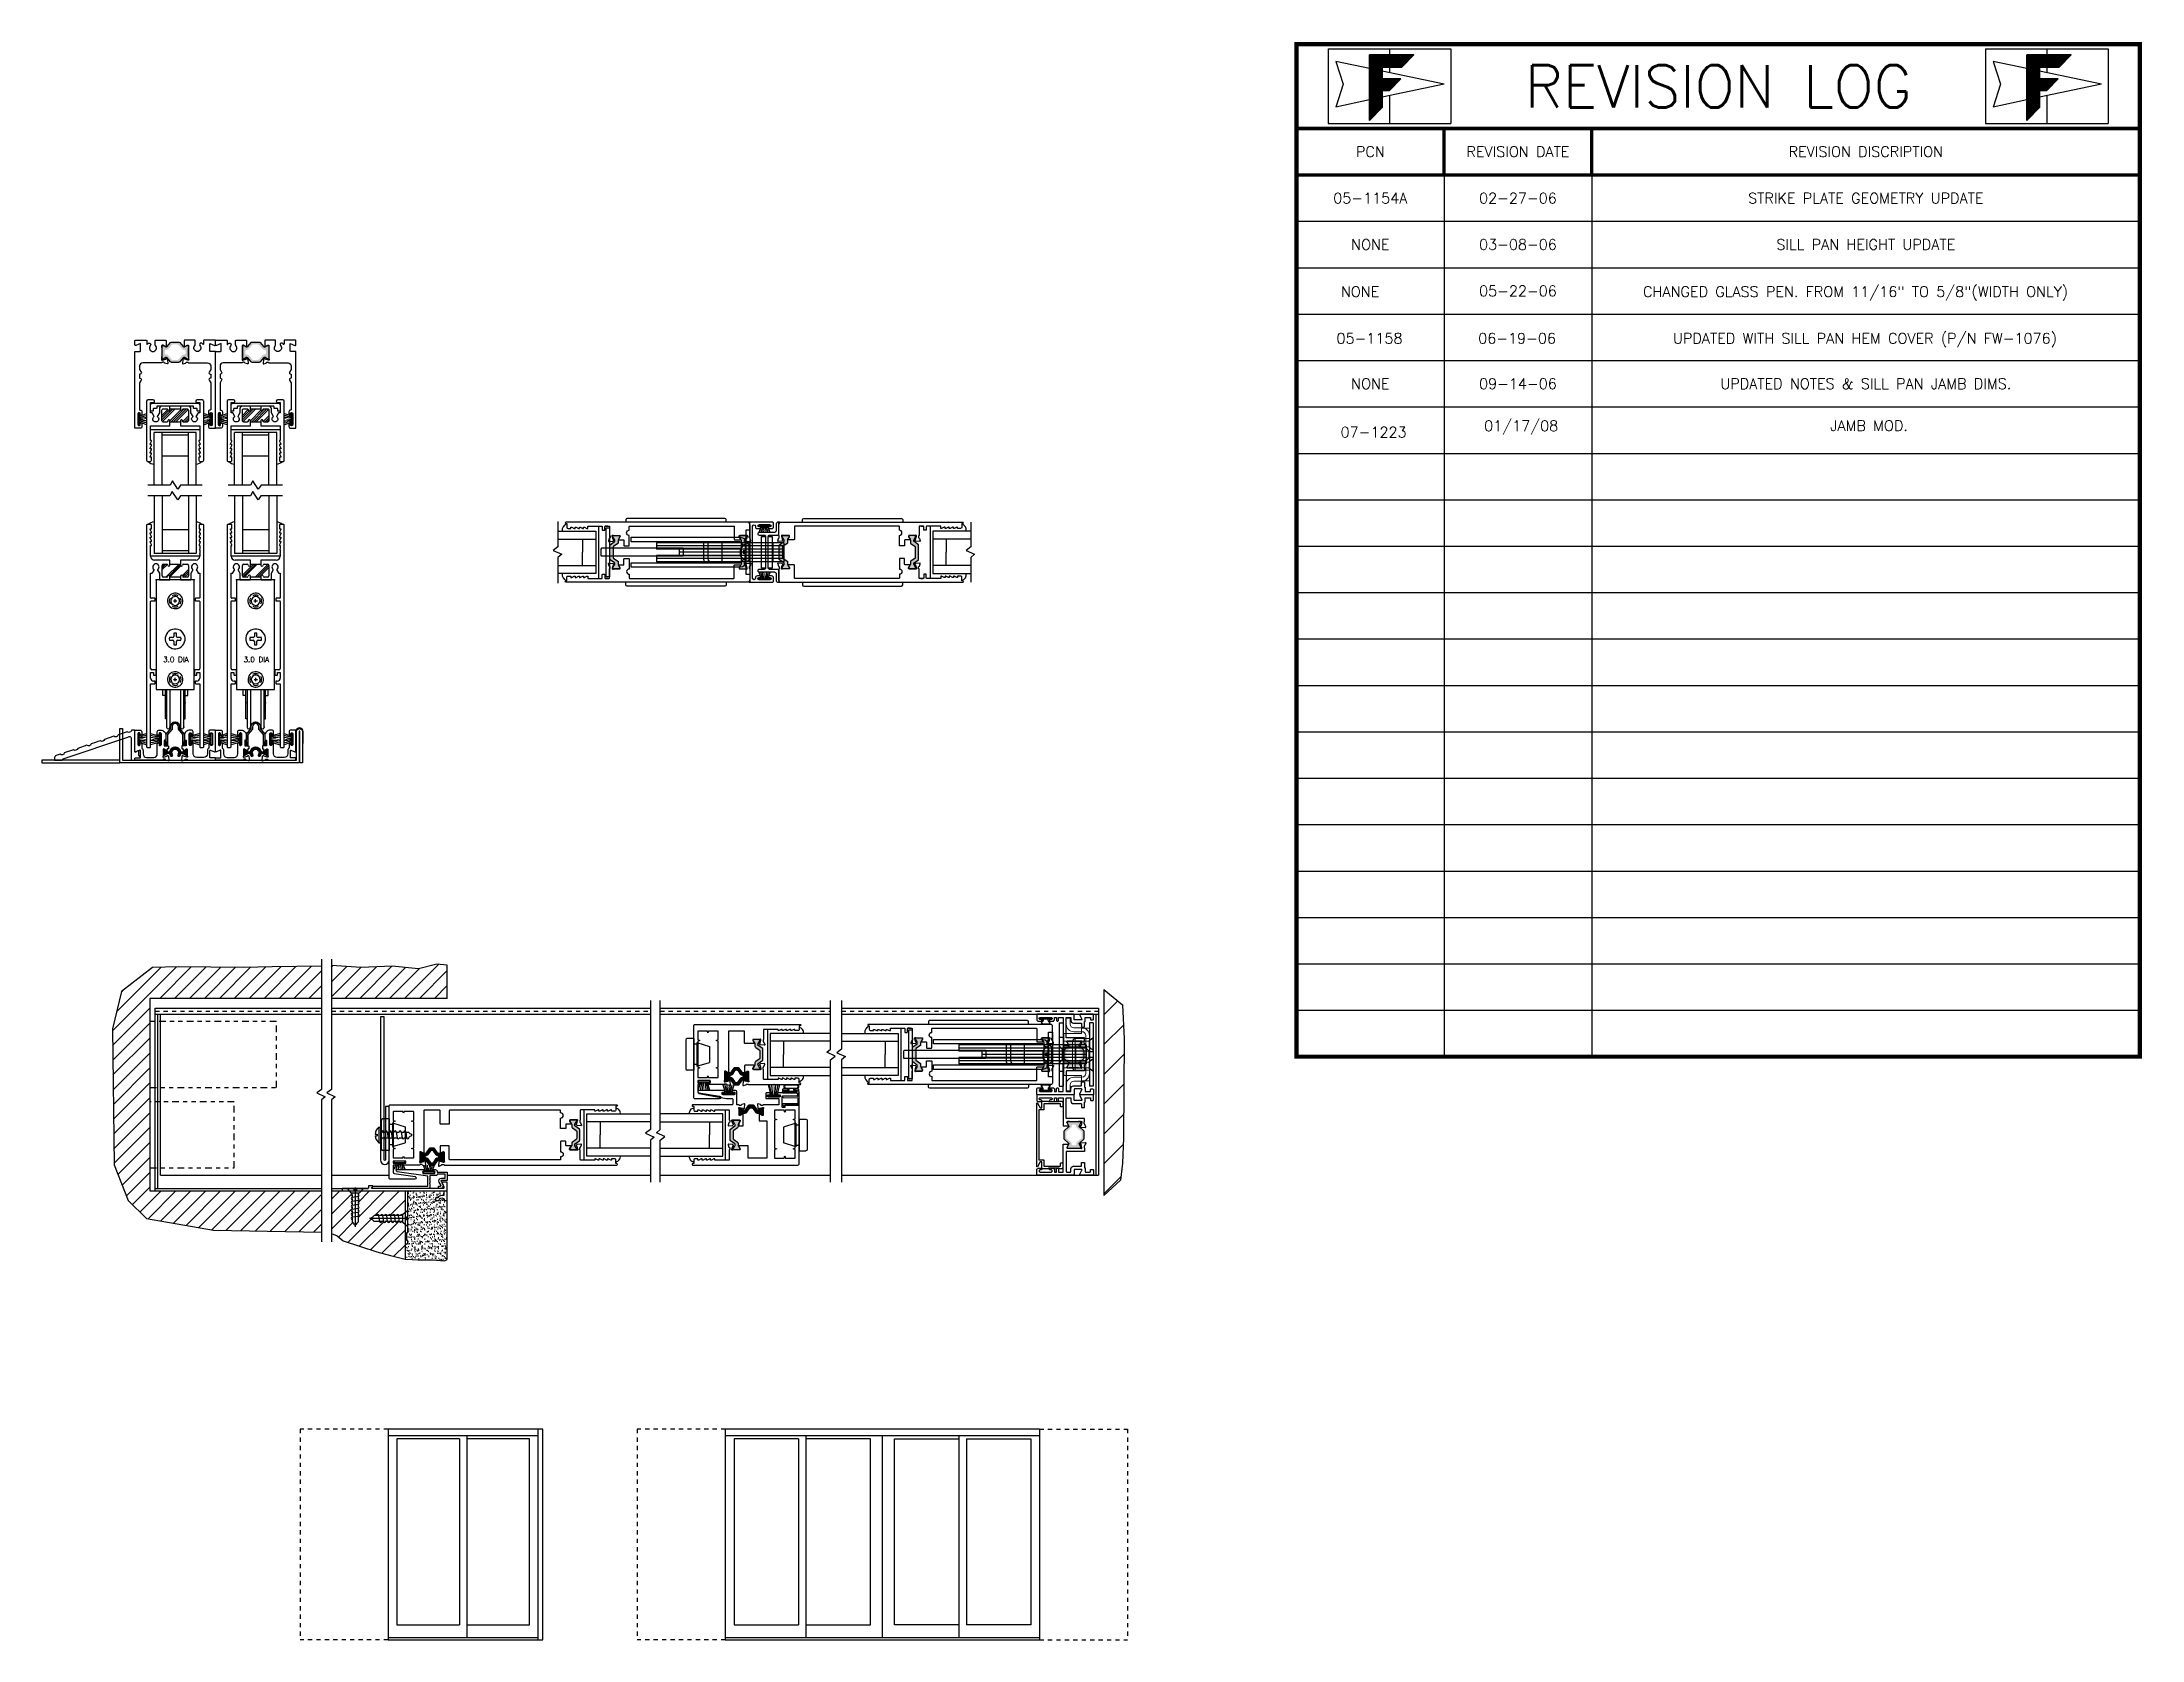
# Model space of a CAD drawing. Extents: x -9.6 to 40.2, y -9.9 to 28.
import ezdxf
from ezdxf.enums import TextEntityAlignment as Align

# ---------------------------------------------------------------- set-up
doc = ezdxf.new("R2010")
doc.units = 0
doc.header["$LTSCALE"] = 0.25
doc.header["$MEASUREMENT"] = 0
doc.linetypes.add('HIDDEN', pattern=[0.375, 0.25, -0.125])
doc.linetypes.add('PHANTOM2', pattern=[1.25, 0.625, -0.125, 0.125, -0.125, 0.125, -0.125])
doc.layers.get('0').update_dxf_attribs({"linetype": 'CONTINUOUS'})
for name, color, linetype in [('ALUM-RED', 1, 'CONTINUOUS'), ('BACKUP PLATE', 6, 'CONTINUOUS'), ('DIM', 7, 'CONTINUOUS'), ('ELEV_FRAME', 1, 'CONTINUOUS'), ('FRAME', 1, 'CONTINUOUS'), ('GEOMETRY', 7, 'CONTINUOUS'), ('GLASS-VINYL', 7, 'CONTINUOUS'), ('Hardware', 7, 'CONTINUOUS'), ('HEM COVER', 4, 'CONTINUOUS'), ('I-STRUT', 7, 'CONTINUOUS'), ('MISC', 7, 'CONTINUOUS'), ('POCKET-CLOSER', 1, 'CONTINUOUS'), ('REVISION LOG', 7, 'CONTINUOUS'), ('RISER', 7, 'CONTINUOUS'), ('SASH', 5, 'CONTINUOUS'), ('SEAL', 7, 'CONTINUOUS'), ('SILL-PAN', 7, 'CONTINUOUS'), ('STRIKE PLATE', 3, 'CONTINUOUS'), ('TEXT', 7, 'CONTINUOUS'), ('TITLE-BLOCK', 7, 'CONTINUOUS'), ('VENT', 5, 'CONTINUOUS')]:
    doc.layers.add(name, color=color, linetype=linetype)
doc.styles.get("Standard").update_dxf_attribs({"font": 'simplex.shx'})

msp = doc.modelspace()

# ---------------------------------------------------------------- texts
at = {"layer": 'REVISION LOG'}
for s, height, p in [('REVISION LOG', 1, (30.108, 26.939)), ('PCN', 0.25, (21.858, 25.389)), ('REVISION DATE', 0.25, (25.358, 25.389)), ('REVISION DISCRIPTION', 0.25, (33.608, 25.389)), ('05-1154A', 0.25, (21.858, 24.289)), ('02-27-06', 0.25, (25.358, 24.289)), ('STRIKE PLATE GEOMETRY UPDATE', 0.25, (33.608, 24.289)), ('NONE', 0.25, (21.858, 23.189)), ('03-08-06', 0.25, (25.358, 23.189)), ('SILL PAN HEIGHT UPDATE', 0.25, (33.608, 23.189)), ('NONE', 0.25, (21.615, 22.072)), ('05-22-06', 0.25, (25.358, 22.089)), ('CHANGED GLASS PEN. FROM 11/16" TO 5/8"(WIDTH ONLY)', 0.25, (33.365, 22.072)), ('05-1158', 0.25, (21.838, 20.965)), ('06-19-06', 0.25, (25.338, 20.965)), ('UPDATED WITH SILL PAN HEM COVER (P/N FW-1076)', 0.25, (33.588, 20.965)), ('NONE', 0.25, (21.858, 19.889)), ('09-14-06', 0.25, (25.358, 19.889)), ('UPDATED NOTES & SILL PAN JAMB DIMS.', 0.25, (33.608, 19.889)), ('01/17/08', 0.25, (25.435, 18.892)), ('JAMB MOD.', 0.25, (33.685, 18.894)), ('07-1223', 0.25, (21.935, 18.742))]:
    msp.add_text(s, height=height, dxfattribs=at).set_placement(p, align=Align.MIDDLE_CENTER)

# ---------------------------------------------------------------- blocks, each defined once
blk = doc.blocks.new('A$C72B7364F')
at = {"linetype": 'Continuous'}
for p, q in [((0, 0.052), (0.013, 0.052)), ((0, 0.042), (0.013, 0.042)), ((0.013, 0.052), (0.013, 0.042)), ((0.022, 0.093), (0.031, 0.093)), ((0.022, 0.093), (0.022, 0)), ((0.031, 0.093), (0.031, 0)), ((0.031, 0.064), (0.043, 0.064)), ((0.036, 0.029), (0.054, 0.029)), ((0.049, 0.065), (0.054, 0.028)), ((0.049, 0.064), (0.066, 0.064)), ((0.06, 0.029), (0.077, 0.029)), ((0.072, 0.065), (0.078, 0.028)), ((0.072, 0.064), (0.09, 0.064)), ((0.084, 0.029), (0.101, 0.029)), ((0.096, 0.065), (0.101, 0.028)), ((0.096, 0.064), (0.113, 0.064)), ((0.113, 0.029), (0.131, 0.029)), ((0.125, 0.065), (0.131, 0.028)), ((0.125, 0.064), (0.143, 0.064)), ((0.143, 0.029), (0.16, 0.029)), ((0.155, 0.065), (0.16, 0.028)), ((0.155, 0.064), (0.173, 0.064)), ((0.17, 0.029), (0.187, 0.029)), ((0.182, 0.065), (0.187, 0.028)), ((0.182, 0.064), (0.199, 0.064)), ((0.193, 0.029), (0.199, 0.029)), ((0.219, 0.045), (0.219, 0.048)), ((0.022, 0), (0.031, 0))]:
    blk.add_line(p, q, dxfattribs=at)
for centre, radius, start, end in [((0.06, 0.047), 0.0599, 128.718, 175.226), ((0.06, 0.047), 0.0599, 184.774, 231.282), ((0.036, 0.029), 0.00611, 212.4827, 0), ((0.043, 0.064), 0.00611, 0, 180), ((0.06, 0.029), 0.00611, 180, 0), ((0.06, 0.029), 0.00611, 180, 0), ((0.066, 0.064), 0.00611, 0, 180), ((0.084, 0.029), 0.00611, 180, 0), ((0.09, 0.064), 0.00611, 0, 180), ((0.107, 0.029), 0.00611, 180, 0), ((0.107, 0.029), 0.00611, 180, 0), ((0.119, 0.064), 0.00611, 0, 180), ((0.137, 0.029), 0.00611, 180, 0), ((0.137, 0.029), 0.00611, 180, 0), ((0.149, 0.064), 0.00611, 0, 180), ((0.166, 0.029), 0.00611, 180, 0), ((0.166, 0.029), 0.00611, 180, 0), ((0.176, 0.064), 0.00611, 0, 180), ((0.193, 0.029), 0.00611, 180, 0), ((0.23, 0.086), 0.038, 215.4362, 249.2949), ((0.23, 0.007), 0.038, 110.7051, 144.5638), ((0.216, 0.048), 0.00249, 0, 78.2349), ((0.216, 0.045), 0.00249, 281.7651, 0)]:
    blk.add_arc(centre, radius, start, end, dxfattribs=at)
blk = doc.blocks.new('*X8')
at = {"color": 0}
for p, q in [((7.233, 10.235), (7.463, 10.465)), ((7.233, 10.245), (7.452, 10.465)), ((7.233, 10.256), (7.442, 10.465)), ((7.233, 10.266), (7.431, 10.465)), ((7.233, 10.277), (7.42, 10.465)), ((7.233, 10.288), (7.41, 10.465)), ((7.233, 10.298), (7.399, 10.465)), ((7.233, 10.309), (7.389, 10.465)), ((7.233, 10.319), (7.378, 10.465)), ((7.233, 10.33), (7.367, 10.465)), ((7.233, 10.341), (7.357, 10.465)), ((7.233, 10.351), (7.346, 10.465)), ((7.233, 10.362), (7.336, 10.465)), ((7.233, 10.372), (7.325, 10.465)), ((7.233, 10.383), (7.314, 10.465)), ((7.233, 10.394), (7.304, 10.465)), ((7.233, 10.404), (7.293, 10.465)), ((7.233, 10.415), (7.283, 10.465)), ((7.233, 10.426), (7.272, 10.465)), ((7.233, 10.436), (7.261, 10.465)), ((7.233, 10.447), (7.251, 10.465)), ((7.233, 10.457), (7.24, 10.465)), ((7.355, 10.337), (7.233, 10.459)), ((7.355, 10.326), (7.233, 10.448)), ((7.355, 10.316), (7.233, 10.438)), ((7.355, 10.305), (7.233, 10.427)), ((7.355, 10.295), (7.233, 10.416)), ((7.355, 10.284), (7.233, 10.406)), ((7.355, 10.273), (7.233, 10.395)), ((7.355, 10.263), (7.233, 10.385)), ((7.355, 10.252), (7.233, 10.374)), ((7.355, 10.241), (7.233, 10.363)), ((7.355, 10.348), (7.238, 10.465)), ((7.365, 10.348), (7.249, 10.465)), ((7.375, 10.348), (7.259, 10.465)), ((7.386, 10.348), (7.27, 10.465)), ((7.396, 10.348), (7.28, 10.465)), ((7.407, 10.348), (7.291, 10.465)), ((7.418, 10.348), (7.302, 10.465)), ((7.428, 10.348), (7.312, 10.465)), ((7.439, 10.348), (7.323, 10.465)), ((7.449, 10.348), (7.333, 10.465)), ((7.46, 10.348), (7.344, 10.465)), ((7.471, 10.348), (7.355, 10.465)), ((7.357, 10.348), (7.473, 10.465)), ((7.481, 10.348), (7.365, 10.465)), ((7.368, 10.348), (7.484, 10.465)), ((7.492, 10.348), (7.376, 10.465)), ((7.379, 10.348), (7.495, 10.465)), ((7.503, 10.348), (7.386, 10.465)), ((7.389, 10.348), (7.505, 10.465)), ((7.513, 10.348), (7.397, 10.465)), ((7.4, 10.348), (7.516, 10.465)), ((7.524, 10.348), (7.408, 10.465)), ((7.41, 10.348), (7.526, 10.465)), ((7.534, 10.348), (7.418, 10.465)), ((7.421, 10.348), (7.537, 10.465)), ((7.542, 10.351), (7.429, 10.465)), ((7.432, 10.348), (7.548, 10.465)), ((7.548, 10.356), (7.439, 10.465)), ((7.442, 10.348), (7.558, 10.465)), ((7.553, 10.362), (7.45, 10.465)), ((7.453, 10.348), (7.569, 10.465)), ((7.558, 10.367), (7.461, 10.465)), ((7.463, 10.348), (7.58, 10.465)), ((7.563, 10.372), (7.471, 10.465)), ((7.474, 10.348), (7.59, 10.465)), ((7.569, 10.378), (7.482, 10.465)), ((7.485, 10.348), (7.601, 10.465)), ((7.574, 10.383), (7.492, 10.465)), ((7.495, 10.348), (7.611, 10.465)), ((7.579, 10.388), (7.503, 10.465)), ((7.506, 10.348), (7.622, 10.465)), ((7.585, 10.394), (7.514, 10.465)), ((7.516, 10.348), (7.633, 10.465)), ((7.59, 10.399), (7.524, 10.465)), ((7.527, 10.348), (7.643, 10.465)), ((7.595, 10.404), (7.535, 10.465)), ((7.538, 10.348), (7.654, 10.465)), ((7.601, 10.409), (7.546, 10.465)), ((7.606, 10.415), (7.556, 10.465)), ((7.611, 10.42), (7.567, 10.465)), ((7.616, 10.425), (7.577, 10.465)), ((7.622, 10.431), (7.588, 10.465)), ((7.627, 10.436), (7.599, 10.465)), ((7.632, 10.441), (7.609, 10.465)), ((7.638, 10.447), (7.62, 10.465)), ((7.643, 10.452), (7.63, 10.465)), ((7.648, 10.457), (7.641, 10.465)), ((7.654, 10.462), (7.652, 10.465)), ((7.44, 10.145), (7.233, 10.353)), ((7.233, 10.224), (7.355, 10.346)), ((7.435, 10.14), (7.233, 10.342)), ((7.233, 10.213), (7.355, 10.335)), ((7.43, 10.135), (7.233, 10.332)), ((7.233, 10.203), (7.355, 10.325)), ((7.424, 10.129), (7.233, 10.321)), ((7.233, 10.192), (7.355, 10.314)), ((7.416, 10.127), (7.233, 10.31)), ((7.233, 10.182), (7.355, 10.304)), ((7.405, 10.127), (7.233, 10.3)), ((7.233, 10.171), (7.355, 10.293)), ((7.395, 10.127), (7.233, 10.289)), ((7.233, 10.16), (7.355, 10.282)), ((7.384, 10.127), (7.233, 10.279)), ((7.233, 10.15), (7.355, 10.272)), ((7.373, 10.127), (7.233, 10.268)), ((7.233, 10.139), (7.355, 10.261)), ((7.363, 10.127), (7.233, 10.257)), ((7.233, 10.129), (7.355, 10.25)), ((7.355, 10.125), (7.233, 10.247)), ((7.233, 10.118), (7.355, 10.24)), ((7.233, 10.012), (7.457, 10.236)), ((7.233, 10.022), (7.446, 10.236)), ((7.233, 10.033), (7.436, 10.236)), ((7.233, 10.044), (7.425, 10.236)), ((7.233, 10.054), (7.415, 10.236)), ((7.233, 10.065), (7.404, 10.236)), ((7.233, 10.076), (7.393, 10.236)), ((7.233, 10.086), (7.383, 10.236)), ((7.233, 10.097), (7.372, 10.236)), ((7.233, 10.107), (7.362, 10.236)), ((7.355, 10.114), (7.233, 10.236)), ((7.355, 10.104), (7.233, 10.226)), ((7.355, 10.093), (7.233, 10.215)), ((7.355, 10.082), (7.233, 10.204)), ((7.355, 10.072), (7.233, 10.194)), ((7.355, 10.061), (7.233, 10.183)), ((7.355, 10.051), (7.233, 10.172)), ((7.355, 10.04), (7.233, 10.162)), ((7.359, 10.127), (7.468, 10.236)), ((7.446, 10.151), (7.36, 10.236)), ((7.37, 10.127), (7.478, 10.236)), ((7.451, 10.156), (7.371, 10.236)), ((7.38, 10.127), (7.489, 10.236)), ((7.456, 10.161), (7.382, 10.236)), ((7.391, 10.127), (7.5, 10.236)), ((7.462, 10.167), (7.392, 10.236)), ((7.402, 10.127), (7.51, 10.236)), ((7.467, 10.172), (7.403, 10.236)), ((7.412, 10.127), (7.521, 10.236)), ((7.472, 10.177), (7.413, 10.236)), ((7.477, 10.182), (7.424, 10.236)), ((7.483, 10.188), (7.435, 10.236)), ((7.488, 10.193), (7.445, 10.236)), ((7.493, 10.198), (7.456, 10.236)), ((7.499, 10.204), (7.466, 10.236)), ((7.504, 10.209), (7.477, 10.236)), ((7.509, 10.214), (7.488, 10.236)), ((7.515, 10.22), (7.498, 10.236)), ((7.52, 10.225), (7.509, 10.236)), ((7.525, 10.23), (7.519, 10.236)), ((7.531, 10.236), (7.53, 10.236)), ((7.355, 10.029), (7.233, 10.151)), ((7.355, 10.019), (7.233, 10.141)), ((7.355, 10.008), (7.233, 10.13)), ((7.233, 10.001), (7.355, 10.123)), ((7.355, 9.998), (7.233, 10.119)), ((7.233, 9.991), (7.355, 10.113)), ((7.355, 9.987), (7.233, 10.109)), ((7.233, 9.98), (7.355, 10.102)), ((7.355, 9.976), (7.233, 10.098)), ((7.233, 9.969), (7.355, 10.091)), ((7.355, 9.966), (7.233, 10.088)), ((7.233, 9.959), (7.355, 10.081)), ((7.35, 9.96), (7.233, 10.077)), ((7.233, 9.948), (7.355, 10.07)), ((7.345, 9.955), (7.233, 10.066)), ((7.233, 9.938), (7.355, 10.06)), ((7.339, 9.949), (7.233, 10.056)), ((7.233, 9.927), (7.355, 10.049)), ((7.334, 9.944), (7.233, 10.045)), ((7.233, 9.916), (7.355, 10.038)), ((7.329, 9.939), (7.233, 10.035)), ((7.233, 9.906), (7.355, 10.028)), ((7.324, 9.933), (7.233, 10.024)), ((7.233, 9.895), (7.355, 10.017)), ((7.318, 9.928), (7.233, 10.013)), ((7.233, 9.885), (7.355, 10.007)), ((7.313, 9.923), (7.233, 10.003)), ((7.233, 9.874), (7.355, 9.996)), ((7.308, 9.917), (7.233, 9.992)), ((7.233, 9.863), (7.355, 9.985)), ((7.302, 9.912), (7.233, 9.982)), ((7.233, 9.853), (7.355, 9.975)), ((7.297, 9.907), (7.233, 9.971)), ((7.292, 9.902), (7.233, 9.96)), ((7.286, 9.896), (7.233, 9.95)), ((7.281, 9.891), (7.233, 9.939)), ((7.276, 9.886), (7.233, 9.929)), ((7.271, 9.88), (7.233, 9.918)), ((7.265, 9.875), (7.233, 9.907)), ((7.26, 9.87), (7.233, 9.897)), ((7.255, 9.864), (7.233, 9.886)), ((7.249, 9.859), (7.233, 9.876)), ((7.244, 9.854), (7.233, 9.865)), ((7.239, 9.849), (7.233, 9.854)), ((7.233, 9.843), (7.233, 9.844))]:
    blk.add_line(p, q, dxfattribs=at)
blk = doc.blocks.new('Roller Assy 3p0 Dia - Side(EX)')
at = {"color": 7}
for p, q in [((-0.45, 0), (-0.45, -2.6)), ((0.45, 0), (-0.45, 0)), ((0.45, -2.6), (0.45, 0)), ((-0.06, -1.37), (-0.137, -1.37)), ((-0.137, -1.43), (-0.06, -1.43)), ((-0.03, -1.263), (-0.03, -1.34)), ((-0.03, -1.46), (-0.03, -1.537)), ((0.03, -1.34), (0.03, -1.263)), ((0.03, -1.537), (0.03, -1.46)), ((0.137, -1.37), (0.06, -1.37)), ((0.06, -1.43), (0.137, -1.43)), ((-0.45, -2.6), (0.45, -2.6)), ((-0.293, -2.74), (-0.293, -2.6)), ((-0.231, -2.74), (-0.293, -2.74)), ((0.235, -2.74), (0.297, -2.74)), ((0.297, -2.74), (0.297, -2.6))]:
    blk.add_line(p, q, dxfattribs=at)
at = {"linetype": 'Continuous'}
for p, q in [((0.001, -0.54), (0.001, -0.46)), ((-0.039, -0.5), (0.041, -0.5)), ((-0.038, -2.36), (0.042, -2.36)), ((0.002, -2.4), (0.002, -2.32))]:
    blk.add_line(p, q, dxfattribs=at)
for p, q in [((-0.233, -3.294), (-0.233, -2.6)), ((-0.202, -2.6), (-0.202, -3.492)), ((-0.124, -2.6), (-0.124, -3.494)), ((0.126, -2.6), (0.126, -3.494)), ((0.204, -3.492), (0.204, -2.6)), ((0.235, -3.294), (0.235, -2.6)), ((-0.202, -3.294), (-0.233, -3.294)), ((0.204, -3.294), (0.235, -3.294))]:
    blk.add_line(p, q)
at = {"color": 7}
for centre, radius, start, end in [((0.001, -0.5), 0.183, 106.169, 106.1378), ((0.001, -0.5), 0.105, 131.0231, 130.9828), ((0, -1.4), 0.235, 117.4668, 117.4309), ((0, -1.4), 0.14, 167.6505, 192.3495), ((-0.06, -1.34), 0.03, 270, 0), ((-0.06, -1.46), 0.03, 0, 90), ((0, -1.4), 0.14, 77.6505, 102.3495), ((0.06, -1.34), 0.03, 180, 270), ((0.06, -1.46), 0.03, 90, 180), ((0, -1.4), 0.14, 347.6505, 12.3495), ((0, -1.4), 0.14, 257.6505, 282.3495), ((0.002, -2.36), 0.183, 106.169, 106.1378), ((0.002, -2.36), 0.105, 131.0231, 130.9828)]:
    blk.add_arc(centre, radius, start, end, dxfattribs=at)
at = {"color": 7, "linetype": 'Continuous'}
for centre, start, end in [((0.001, -0.5), 150, 210), ((0.001, -0.5), 60, 120), ((0.001, -0.5), 330, 30), ((0.001, -0.5), 240, 300), ((0.002, -2.36), 150, 210), ((0.002, -2.36), 60, 120), ((0.002, -2.36), 240, 300), ((0.002, -2.36), 330, 30)]:
    blk.add_arc(centre, 0.14, start, end, dxfattribs=at)
for centre, radius, start, end in [((0.001, -3.5), 0.125, 2.8293, 177.1707), ((-0.163, -3.492), 0.0391, 180, 357.1707), ((0.165, -3.492), 0.0391, 182.8293, 0)]:
    blk.add_arc(centre, radius, start, end)
at = {"color": 7, "linetype": 'ByBlock'}
for p in [(-0.45, 0), (0.45, 0), (0.001, -0.38), (0.002, -2.24)]:
    blk.add_point(p, dxfattribs=at)
at = {"color": 0, "linetype": 'ByBlock'}
for p in [(-0.45, 0), (-0.45, 0), (0.45, 0), (0.45, 0), (-0.233, -2.915), (0.235, -2.915), (0.001, -3.375), (-0.124, -3.494), (0.204, -3.492)]:
    blk.add_point(p, dxfattribs=at)
blk.add_text('3.0 DIA', height=0.125).set_placement((0.017, -1.949), align=Align.CENTER)
blk = doc.blocks.new('3310-Thermal Mammoth B Rail')
at = {"linetype": 'Continuous'}
h = blk.add_hatch(dxfattribs=at)
h.set_pattern_fill('PLAST', angle=45, style=0)
h.paths.add_polyline_path([(-0.15, 0.324), (-0.151, 0.324, -0.414214), (-0.175, 0.348), (-0.175, 0.374), (-0.282, 0.374, 0.414214), (-0.313, 0.343), (-0.313, 0.093, 0.414214), (-0.282, 0.062), (-0.2, 0.062, 0.414214), (-0.175, 0.087), (-0.175, 0.088, -0.414214), (-0.151, 0.112), (-0.15, 0.112, -0.414214), (-0.125, 0.087), (-0.125, 0.062), (0.125, 0.062), (0.125, 0.087, -0.414214), (0.15, 0.112), (0.151, 0.112, -0.414214), (0.175, 0.088), (0.175, 0.087, 0.414214), (0.2, 0.062), (0.282, 0.062, 0.414214), (0.313, 0.093), (0.313, 0.343, 0.414214), (0.282, 0.374), (0.175, 0.374), (0.175, 0.348, -0.414214), (0.151, 0.324), (0.15, 0.324, -0.414214), (0.125, 0.349), (0.125, 0.374), (-0.125, 0.374), (-0.125, 0.349, -0.414214)])
at = {"ltscale": 0.25}
for p, q in [((-0.676, 1.301), (-0.676, -3.96)), ((-0.574, 1.311), (-0.666, 1.311)), ((-0.594, 1.191), (-0.594, 1.211)), ((-0.594, 1.211), (-0.564, 1.211)), ((-0.564, 1.131), (-0.594, 1.191)), ((-0.594, 1.091), (-0.594, 1.111)), ((-0.594, 1.111), (-0.564, 1.111)), ((-0.564, 1.031), (-0.594, 1.091)), ((-0.594, 0.991), (-0.594, 1.011)), ((-0.594, 1.011), (-0.564, 1.011)), ((-0.564, 1.211), (-0.564, 1.301)), ((-0.564, 1.111), (-0.564, 1.131)), ((-0.564, 1.011), (-0.564, 1.031)), ((0.566, 1.301), (0.566, 1.211)), ((0.566, 1.211), (0.596, 1.211)), ((0.596, 1.191), (0.566, 1.131)), ((0.566, 1.131), (0.566, 1.111)), ((0.566, 1.111), (0.596, 1.111)), ((0.596, 1.091), (0.566, 1.031)), ((0.566, 1.031), (0.566, 1.011)), ((0.566, 1.011), (0.596, 1.011)), ((0.668, 1.311), (0.576, 1.311)), ((0.596, 1.211), (0.596, 1.191)), ((0.596, 1.111), (0.596, 1.091)), ((0.596, 1.011), (0.596, 0.991)), ((0.678, -3.96), (0.678, 1.301)), ((-0.564, 0.931), (-0.594, 0.991)), ((-0.594, 0.891), (-0.594, 0.911)), ((-0.594, 0.911), (-0.564, 0.911)), ((-0.564, 0.831), (-0.594, 0.891)), ((-0.582, 0.562), (-0.582, 0.811)), ((-0.582, 0.811), (-0.564, 0.811)), ((-0.564, 0.911), (-0.564, 0.931)), ((-0.564, 0.811), (-0.564, 0.831)), ((0.596, 0.991), (0.566, 0.931)), ((0.566, 0.931), (0.566, 0.911)), ((0.566, 0.911), (0.596, 0.911)), ((0.596, 0.891), (0.566, 0.831)), ((0.566, 0.831), (0.566, 0.811)), ((0.566, 0.811), (0.584, 0.811)), ((0.584, 0.811), (0.584, 0.726)), ((0.584, 0.706), (0.584, 0.626)), ((0.584, 0.606), (0.584, 0.562)), ((0.596, 0.911), (0.596, 0.891)), ((-0.582, -0.427), (-0.582, 0.16)), ((-0.582, 0.16), (-0.547, 0.16)), ((-0.539, 0.165), (-0.5, 0.232)), ((-0.124, 0.468), (-0.488, 0.468)), ((-0.415, 0.232), (-0.374, 0.16)), ((-0.374, 0.16), (-0.374, 0.01)), ((-0.312, 0.093), (-0.312, 0.343)), ((-0.281, 0.374), (-0.199, 0.374)), ((-0.199, 0.062), (-0.281, 0.062)), ((-0.124, 0.374), (-0.124, 0.468)), ((-0.124, 0.349), (-0.124, 0.374)), ((-0.124, 0.01), (-0.124, 0.087)), ((0.49, 0.468), (0.125, 0.468)), ((0.125, 0.468), (0.125, 0.374)), ((0.126, 0.374), (0.126, 0.349)), ((0.126, 0.087), (0.126, 0.01)), ((0.201, 0.374), (0.283, 0.374)), ((0.283, 0.062), (0.201, 0.062)), ((0.314, 0.343), (0.314, 0.093)), ((0.376, 0.16), (0.418, 0.232)), ((0.376, 0.01), (0.376, 0.16)), ((0.503, 0.232), (0.542, 0.165)), ((0.55, 0.16), (0.584, 0.16)), ((0.584, 0.16), (0.584, -0.427)), ((-0.484, -0.437), (-0.572, -0.437)), ((-0.474, -0.489), (-0.474, -0.447)), ((-0.364, 0), (-0.134, 0)), ((0.136, 0), (0.366, 0)), ((0.476, -0.447), (0.476, -0.489)), ((0.574, -0.437), (0.486, -0.437)), ((-0.582, -2.102), (-0.582, -0.509)), ((-0.572, -0.499), (-0.484, -0.499)), ((0.486, -0.499), (0.574, -0.499)), ((0.584, -0.509), (0.584, -2.102)), ((-0.582, -2.328), (-0.582, -2.195)), ((-0.582, -2.195), (-0.514, -2.195)), ((-0.582, -3.96), (-0.582, -2.462)), ((-0.582, -2.462), (-0.484, -2.462)), ((-0.464, -2.133), (-0.551, -2.133)), ((-0.514, -2.195), (-0.514, -2.248)), ((-0.484, -2.4), (-0.51, -2.4)), ((-0.504, -2.258), (-0.464, -2.258)), ((-0.474, -2.452), (-0.474, -2.41)), ((-0.454, -2.248), (-0.454, -2.143)), ((0.456, -2.143), (0.456, -2.248)), ((0.553, -2.133), (0.466, -2.133)), ((0.466, -2.258), (0.506, -2.258)), ((0.476, -2.41), (0.476, -2.452)), ((0.512, -2.4), (0.486, -2.4)), ((0.486, -2.462), (0.584, -2.462)), ((0.516, -2.248), (0.516, -2.195)), ((0.516, -2.195), (0.584, -2.195)), ((0.584, -2.195), (0.584, -2.328)), ((0.584, -2.462), (0.584, -3.96)), ((-0.666, -3.97), (-0.592, -3.97)), ((0.594, -3.97), (0.668, -3.97))]:
    blk.add_line(p, q, dxfattribs=at)
at = {"color": 7}
for p, q in [((0.125, 0.062), (-0.125, 0.062)), ((-0.124, 0.374), (0.125, 0.374))]:
    blk.add_line(p, q, dxfattribs=at)
at = {"color": 7, "ltscale": 0.25}
for p, q in [((-0.124, 0.374), (0.001, 0.374)), ((0.001, 0.374), (0.126, 0.374))]:
    blk.add_line(p, q, dxfattribs=at)
at = {"ltscale": 0.25}
for centre, radius, start, end in [((-0.666, 1.301), 0.01, 90, 180), ((-0.574, 1.301), 0.01, 0, 90), ((0.576, 1.301), 0.01, 90, 180), ((0.668, 1.301), 0.01, 0, 90), ((-0.488, 0.562), 0.094, 180, 270), ((0.49, 0.562), 0.094, 270, 360), ((0.584, 0.716), 0.01, 90, 270), ((0.584, 0.616), 0.01, 90, 270), ((-0.547, 0.17), 0.01, 270, 330), ((-0.457, 0.305), 0.075, 306.7563, 233.2437), ((-0.508, 0.237), 0.01, 330, 53.2437), ((-0.407, 0.237), 0.01, 126.7563, 210), ((-0.364, 0.01), 0.01, 180, 270), ((-0.281, 0.343), 0.031, 90, 180), ((-0.281, 0.093), 0.031, 180, 270), ((-0.199, 0.349), 0.025, 360, 90), ((-0.199, 0.087), 0.025, 270, 360), ((-0.149, 0.349), 0.025, 180, 270), ((-0.149, 0.087), 0.025, 90, 180), ((-0.149, 0.349), 0.025, 270, 0), ((-0.149, 0.087), 0.025, 360, 90), ((-0.134, 0.01), 0.01, 270, 0), ((0.151, 0.349), 0.025, 180, 270), ((0.151, 0.087), 0.025, 90, 180), ((0.136, 0.01), 0.01, 180, 270), ((0.151, 0.349), 0.025, 270, 0), ((0.151, 0.087), 0.025, 360, 90), ((0.201, 0.349), 0.025, 90, 180), ((0.201, 0.087), 0.025, 180, 270), ((0.283, 0.343), 0.031, 0, 90), ((0.283, 0.093), 0.031, 270, 360), ((0.366, 0.01), 0.01, 270, 0), ((0.461, 0.305), 0.075, 306.7563, 233.2437), ((0.41, 0.237), 0.01, 330, 53.2437), ((0.511, 0.237), 0.01, 126.7563, 210), ((0.55, 0.17), 0.01, 210, 270), ((-0.572, -0.427), 0.01, 180, 270), ((-0.484, -0.447), 0.01, 0, 90), ((-0.484, -0.489), 0.01, 270, 0), ((0.486, -0.447), 0.01, 90, 180), ((0.486, -0.489), 0.01, 180, 270), ((0.574, -0.427), 0.01, 270, 360), ((-0.572, -0.509), 0.01, 90, 180), ((0.574, -0.509), 0.01, 0, 90), ((-0.551, -2.102), 0.031, 180, 270), ((-0.51, -2.328), 0.072, 180, 270), ((-0.504, -2.248), 0.01, 180, 270), ((-0.484, -2.41), 0.01, 0, 90), ((-0.484, -2.452), 0.01, 270, 0), ((-0.464, -2.143), 0.01, 0, 90), ((-0.464, -2.248), 0.01, 270, 0), ((0.466, -2.143), 0.01, 90, 180), ((0.466, -2.248), 0.01, 180, 270), ((0.486, -2.41), 0.01, 90, 180), ((0.486, -2.452), 0.01, 180, 270), ((0.506, -2.248), 0.01, 270, 0), ((0.512, -2.328), 0.072, 270, 0), ((0.553, -2.102), 0.031, 270, 0), ((-0.666, -3.96), 0.01, 180, 270), ((-0.592, -3.96), 0.01, 270, 0), ((0.594, -3.96), 0.01, 180, 270), ((0.668, -3.96), 0.01, 270, 0)]:
    blk.add_arc(centre, radius, start, end, dxfattribs=at)
blk = doc.blocks.new('FW1020 STD SILL')
blk.add_lwpolyline([(0.075, 0.457, 1), (-0.075, 0.457), (-0.075, 0.402), (-0.184, 0.272), (-0.184, 0.03, -1), (-0.244, 0.03), (-0.244, 0.109), (-0.214, 0.109), (-0.214, 0.027), (-0.214, 0.283), (-0.105, 0.413), (-0.105, 0.457, -1), (0.105, 0.457), (0.105, 0.413), (0.214, 0.283), (0.214, 0.027), (0.214, 0.109), (0.244, 0.109), (0.244, 0.03, -1), (0.184, 0.03), (0.184, 0.272), (0.075, 0.402)], format="xyb", close=True)
blk = doc.blocks.new('RALE-SREADER')
at = {"layer": 'GEOMETRY', "color": 1}
blk.add_lwpolyline([(0.135, -0.08), (0.07, -0.08, 0.414214), (0.06, -0.09), (0.06, -0.133, -0.414214), (0.05, -0.143), (0.01, -0.143, -0.414214), (0, -0.133), (0, 0, -0.414214), (0.05, 0.05), (1.116, 0.05, -0.414214), (1.166, 0), (1.166, -0.133, -0.414214), (1.156, -0.143), (1.116, -0.143, -0.414214), (1.106, -0.133), (1.106, -0.09, 0.414214), (1.096, -0.08), (1.031, -0.08, -0.414214), (1.021, -0.07), (1.021, -0.035, 0.414214), (1.011, -0.025), (0.155, -0.025, 0.414214), (0.145, -0.035), (0.145, -0.07, -0.414214)], format="xyb", close=True, dxfattribs=at)
blk = doc.blocks.new('3075 TOP RAIL')
h = blk.add_hatch()
h.set_pattern_fill('ANSI34', scale=0.3, style=0)
h.set_pattern_definition([(45, (-1.25166, -5.8604), (-0.159099, 0.159099), []), (45, (-1.19863, -5.8604), (-0.159099, 0.159099), []), (45, (-1.1456, -5.8604), (-0.159099, 0.159099), []), (45, (-1.09256, -5.8604), (-0.159099, 0.159099), [])])
h.paths.add_polyline_path([(-0.125, 0.312), (-0.125, 0.286, -0.414214), (-0.149, 0.262), (-0.151, 0.262, -0.414214), (-0.175, 0.286), (-0.175, 0.287, 0.414214), (-0.2, 0.312), (-0.282, 0.312, 0.414214), (-0.313, 0.281), (-0.313, 0.031, 0.414214), (-0.282, 0), (-0.2, 0, 0.414214), (-0.175, 0.025, -0.414214), (-0.15, 0.05), (-0.149, 0.05, -0.414214), (-0.125, 0.026), (-0.125, 0), (0.125, 0), (0.125, 0.026, -0.414214), (0.149, 0.05), (0.15, 0.05, -0.414214), (0.175, 0.025, 0.414214), (0.2, 0), (0.282, 0, 0.414214), (0.313, 0.031), (0.313, 0.281, 0.414214), (0.282, 0.312), (0.2, 0.312, 0.414214), (0.175, 0.287), (0.175, 0.286, -0.414214), (0.151, 0.262), (0.149, 0.262, -0.414214), (0.125, 0.286), (0.125, 0.312)])
at = {"color": 7}
for p, q in [((-0.125, 0.312), (0.125, 0.312)), ((0.125, 0), (-0.125, 0))]:
    blk.add_line(p, q, dxfattribs=at)
for points in [[(-0.149, 0.05), (-0.15, 0.05, 0.414214), (-0.175, 0.025, -0.414214), (-0.2, 0), (-0.282, 0, -0.414214), (-0.313, 0.031), (-0.313, 0.281, -0.414214), (-0.282, 0.312), (-0.2, 0.312, -0.414214), (-0.175, 0.287), (-0.175, 0.286, 0.414214), (-0.151, 0.262), (-0.149, 0.262, 0.414214), (-0.125, 0.286), (-0.125, 0.343), (-0.126, 0.374), (-0.156, 0.374), (-0.313, 0.374, 0.414214), (-0.375, 0.312), (-0.375, 0.214), (-0.425, 0.129, -3.732051), (-0.494, 0.129), (-0.543, 0.214), (-0.583, 0.214), (-0.583, 0.461), (-0.519, 0.461, 0.414214), (-0.49, 0.49), (-0.49, 0.492, 0.414214), (-0.521, 0.523), (-0.646, 0.523, 0.414214), (-0.677, 0.492), (-0.677, -0.906, 0.414214), (-0.646, -0.937), (-0.596, -0.937, 0.414214), (-0.565, -0.906), (-0.565, -0.837), (-0.595, -0.837), (-0.595, -0.817), (-0.565, -0.757), (-0.565, -0.737), (-0.595, -0.737), (-0.595, -0.717), (-0.565, -0.657), (-0.565, -0.637), (-0.595, -0.637), (-0.595, -0.617), (-0.565, -0.557), (-0.565, -0.537), (-0.595, -0.537), (-0.595, -0.517), (-0.565, -0.457), (-0.565, -0.437), (-0.583, -0.437), (-0.583, -0.094), (-0.125, -0.094), (-0.125, 0.026, 0.414214)], [(0.583, -0.437), (0.565, -0.437), (0.565, -0.457), (0.595, -0.517), (0.595, -0.537), (0.565, -0.537), (0.565, -0.557), (0.595, -0.617), (0.595, -0.637), (0.565, -0.637), (0.565, -0.657), (0.595, -0.717), (0.595, -0.737), (0.565, -0.737), (0.565, -0.757), (0.595, -0.817), (0.595, -0.837), (0.565, -0.837), (0.565, -0.906, 0.414214), (0.596, -0.937), (0.646, -0.937, 0.414214), (0.677, -0.906), (0.677, 0.492, 0.414214), (0.646, 0.523), (0.521, 0.523, 0.414214), (0.49, 0.492), (0.49, 0.49, 0.414214), (0.519, 0.461), (0.583, 0.461), (0.583, 0.214), (0.543, 0.214), (0.493, 0.129, -3.732051), (0.425, 0.129), (0.375, 0.214), (0.375, 0.312, 0.414214), (0.313, 0.374), (0.156, 0.374), (0.127, 0.374), (0.125, 0.343), (0.125, 0.286, 0.414214), (0.149, 0.262), (0.151, 0.262, 0.414214), (0.175, 0.286), (0.175, 0.287, -0.414214), (0.2, 0.312), (0.282, 0.312, -0.414214), (0.313, 0.281), (0.313, 0.031, -0.414214), (0.282, 0), (0.2, 0, -0.414214), (0.175, 0.025, 0.414214), (0.15, 0.05), (0.149, 0.05, 0.414214), (0.125, 0.026), (0.125, -0.094), (0.583, -0.094)]]:
    blk.add_lwpolyline(points, format="xyb", close=True)
blk.add_blockref('RALE-SREADER', (-0.583, 0.399))
blk = doc.blocks.new('3752 RISER')
at = {"color": 1}
blk.add_lwpolyline([(0.122, -0.364), (0.095, -0.328), (0.095, -0.241, 0.57735), (0.071, -0.227), (0.015, -0.259, -0.57735), (0, -0.25), (0, 0.25, 0.414214), (-0.016, 0.266), (-0.07, 0.266, 0.321849), (-0.085, 0.255, -0.530341), (-0.184, 0.228), (-0.402, 0.155, -0.564933), (-0.503, 0.121), (-0.721, 0.048, -0.564933), (-0.821, 0.014), (-0.88, -0.005), (-0.933, -0.023), (-1.039, -0.059, -0.564933), (-1.14, -0.092), (-1.358, -0.165, -0.564933), (-1.459, -0.199), (-1.676, -0.272, -0.564933), (-1.777, -0.306), (-1.866, -0.336, 0.322343), (-1.908, -0.394), (-1.908, -0.444), (-1.727, -0.444, -0.324941), (-1.706, -0.414), (-0.17, 0.101), (-0.135, 0.113, -0.512467), (-0.094, 0.083), (-0.094, -0.386), (-0.094, -0.434, 0.414214), (-0.084, -0.444), (-0.01, -0.444, 0.414214), (0, -0.434), (0, -0.4, -0.414214), (0.01, -0.39), (0.109, -0.39, 0.614986)], format="xyb", close=True, dxfattribs=at)
blk = doc.blocks.new('3700-HEAD')
h = blk.add_hatch(color=7)
h.dxf.hatch_style = 1
h.paths.add_polyline_path([(1.061, 2.024, 0.221694), (1.038, 2.034), (0.87, 2.034, 0.221694), (0.847, 2.024), (0.767, 1.929, -0.36397), (0.729, 1.922), (0.671, 1.955, 0.131653), (0.665, 1.957), (0.651, 1.957, 0.414214), (0.639, 1.945), (0.639, 1.902, 0.236168), (0.643, 1.894), (0.643, 1.694, 0.236068), (0.639, 1.686), (0.639, 1.643, 0.414894), (0.651, 1.632), (0.665, 1.632, 0.131653), (0.671, 1.633), (0.729, 1.666, -0.36397), (0.767, 1.66), (0.847, 1.565, 0.221694), (0.87, 1.554), (1.038, 1.554, 0.221694), (1.061, 1.565), (1.141, 1.66, -0.36397), (1.179, 1.666), (1.237, 1.633, 0.131653), (1.243, 1.632), (1.257, 1.632, 0.414214), (1.269, 1.643), (1.269, 1.686, 0.23617), (1.265, 1.694), (1.265, 1.894, 0.236068), (1.269, 1.902), (1.269, 1.945, 0.414948), (1.257, 1.957), (1.243, 1.957, 0.131653), (1.237, 1.955), (1.179, 1.922, -0.36397), (1.141, 1.929)])
h.paths.add_polyline_path([(1.038, 1.962), (1.119, 1.867, 0.221696), (1.155, 1.85), (1.164, 1.85, -0.418301), (1.2, 1.814), (1.2, 1.774, -0.410138), (1.165, 1.739), (1.155, 1.739, 0.221696), (1.119, 1.722), (1.038, 1.626, -0.221696), (1.002, 1.609), (0.906, 1.609, -0.221696), (0.87, 1.626), (0.789, 1.722, 0.221696), (0.753, 1.739), (0.744, 1.739, -0.418302), (0.708, 1.774), (0.708, 1.814, -0.410138), (0.743, 1.85), (0.753, 1.85, 0.221696), (0.789, 1.867), (0.87, 1.962, -0.221696), (0.906, 1.979), (1.002, 1.979, -0.221696)], flags=16)
for points in [[(0.11, 1.388), (0.148, 1.322, -0.57735), (0.122, 1.277), (0.11, 1.277), (0.11, 1.177), (0.122, 1.177, -0.57735), (0.148, 1.132), (0.11, 1.066), (0.11, 0.434, 0.414214), (0.12, 0.424), (0.125, 0.424, -0.414214), (0.165, 0.384), (0.165, 0.317, -0.414214), (0.145, 0.297), (0.144, 0.297, -0.414214), (0.125, 0.317), (0.125, 0.338, 0.414214), (0.1, 0.362), (0.099, 0.362, 0.414214), (0.075, 0.338), (0.075, 0.077, 0.414214), (0.099, 0.052), (0.1, 0.052, 0.414214), (0.125, 0.077), (0.125, 0.098, -0.414214), (0.144, 0.117), (0.145, 0.117, -0.414214), (0.165, 0.098), (0.165, 0.03, -0.414214), (0.125, -0.01), (0.01, -0.01, -0.414214), (0, 0), (0, 1.805, -0.414214), (0.01, 1.815), (0.125, 1.815, 0.414214), (0.135, 1.825), (0.135, 2.003), (0.023, 1.951, -0.546624), (0, 1.966), (0, 2.068, -0.414214), (0.01, 2.078), (0.27, 2.078, -0.414214), (0.28, 2.068), (0.28, 1.99, 0.733941), (0.298, 1.984, -0.034035), (0.311, 2, -0.505732), (0.369, 1.994), (0.369, 1.993, -0.327538), (0.365, 1.951, 0.652778), (0.427, 1.81, 0.660027), (0.487, 1.952, -0.193039), (0.479, 1.973), (0.479, 2.068, -0.414214), (0.489, 2.078), (0.727, 2.078, -0.414214), (0.737, 2.068), (0.737, 1.933, -0.585524), (0.725, 1.926), (0.666, 1.959, 0.137872), (0.659, 1.961), (0.651, 1.961, 0.414214), (0.639, 1.949), (0.639, 1.636, -0.213422), (0.635, 1.627, 0.6885), (0.643, 1.606), (0.649, 1.606, 0.065543), (0.652, 1.607), (0.728, 1.627, 0.267949), (0.736, 1.635), (0.738, 1.64, -0.57735), (0.751, 1.643), (0.765, 1.629, -0.176327), (0.769, 1.622), (0.777, 1.529, -0.548619), (0.761, 1.516), (0.705, 1.537, -0.263725), (0.698, 1.545, 0.359508), (0.686, 1.555), (0.651, 1.555, 0.414214), (0.639, 1.543), (0.185, 1.543, 0.414214), (0.11, 1.468), (0.11, 1.388)], [(1.798, 1.388), (1.76, 1.322, 0.57735), (1.786, 1.277), (1.798, 1.277), (1.798, 1.177), (1.786, 1.177, 0.57735), (1.76, 1.132), (1.798, 1.066), (1.798, 0.434, -0.414214), (1.788, 0.424), (1.783, 0.424, 0.414214), (1.743, 0.384), (1.743, 0.317, 0.414214), (1.763, 0.297), (1.763, 0.297, 0.414214), (1.783, 0.317), (1.783, 0.338, -0.414214), (1.807, 0.362), (1.808, 0.362, -0.414214), (1.833, 0.338), (1.833, 0.077, -0.414214), (1.808, 0.052), (1.807, 0.052, -0.414214), (1.783, 0.077), (1.783, 0.098, 0.414214), (1.763, 0.117), (1.762, 0.117, 0.414214), (1.743, 0.098), (1.743, 0.03, 0.414214), (1.783, -0.01), (1.898, -0.01, 0.414214), (1.908, 0), (1.908, 1.805, 0.414214), (1.898, 1.815), (1.783, 1.815, -0.414214), (1.773, 1.825), (1.773, 2.003), (1.885, 1.951, 0.546624), (1.908, 1.966), (1.908, 2.068, 0.414214), (1.898, 2.078), (1.638, 2.078, 0.414214), (1.628, 2.068), (1.628, 1.99, -0.733941), (1.61, 1.984, 0.034035), (1.597, 2, 0.505732), (1.539, 1.994), (1.539, 1.993, 0.327538), (1.543, 1.951, -0.652778), (1.481, 1.81, -0.660027), (1.421, 1.952, 0.193039), (1.429, 1.973), (1.429, 2.068, 0.414214), (1.419, 2.078), (1.181, 2.078, 0.414214), (1.171, 2.068), (1.171, 1.933, 0.585524), (1.183, 1.926), (1.242, 1.959, -0.137872), (1.249, 1.961), (1.257, 1.961, -0.414214), (1.269, 1.949), (1.269, 1.636, 0.213422), (1.273, 1.627, -0.6885), (1.265, 1.606), (1.259, 1.606, -0.065543), (1.256, 1.607), (1.18, 1.627, -0.267949), (1.172, 1.635), (1.17, 1.64, 0.57735), (1.157, 1.643), (1.143, 1.629, 0.176327), (1.139, 1.622), (1.131, 1.529, 0.548619), (1.147, 1.516), (1.203, 1.537, 0.263725), (1.21, 1.545, -0.359508), (1.222, 1.555), (1.257, 1.555, -0.414214), (1.269, 1.543), (1.723, 1.543, -0.414214), (1.798, 1.468), (1.798, 1.388)]]:
    blk.add_lwpolyline(points, format="xyb")
at = {"color": 7}
blk.add_lwpolyline([(0.729, 1.922, 0.36397), (0.767, 1.929), (0.847, 2.024, -0.221694), (0.87, 2.034), (1.038, 2.034, -0.221694), (1.061, 2.024), (1.141, 1.929, 0.36397), (1.179, 1.922), (1.237, 1.955, -0.131653), (1.243, 1.957), (1.257, 1.957, -0.414214), (1.269, 1.945), (1.269, 1.902, -0.236068), (1.265, 1.894), (1.265, 1.694, -0.236068), (1.269, 1.686), (1.269, 1.643, -0.414214), (1.257, 1.632), (1.243, 1.632, -0.131653), (1.237, 1.633), (1.179, 1.666, 0.36397), (1.141, 1.66), (1.061, 1.565, -0.221694), (1.038, 1.554), (0.87, 1.554, -0.221694), (0.847, 1.565), (0.767, 1.66, 0.36397), (0.729, 1.666), (0.671, 1.633, -0.131653), (0.665, 1.632), (0.651, 1.632, -0.414214), (0.639, 1.643), (0.639, 1.686, -0.236068), (0.643, 1.694), (0.643, 1.894, -0.236068), (0.639, 1.902), (0.639, 1.945, -0.414214), (0.651, 1.957), (0.665, 1.957, -0.131653), (0.671, 1.955)], format="xyb", close=True, dxfattribs=at)
blk = doc.blocks.new('3749-SILL')
h = blk.add_hatch(color=7)
h.dxf.hatch_style = 1
edge = h.paths.add_edge_path()
edge.add_arc((0.954, -0.524), 0.0689, 60, 120, ccw=False)
edge.add_line((0.988, -0.464), (0.985, -0.469))
edge.add_arc((0.954, -0.524), 0.063, 30, 60, ccw=False)
edge.add_line((1.009, -0.493), (1.014, -0.49))
edge.add_arc((0.954, -0.524), 0.0689, 0, 30, ccw=False)
edge.add_line((1.023, -0.524), (1.017, -0.524))
edge.add_arc((0.954, -0.524), 0.063, -30, 0, ccw=False)
edge.add_line((1.009, -0.555), (1.014, -0.558))
edge.add_arc((0.954, -0.524), 0.0689, 323.1301, 330, ccw=False)
edge.add_arc((1.041, -0.589), 0.0394, 143.1301, 323.1301)
edge.add_arc((0.954, -0.524), 0.148, 323.1301, 343.8304)
edge.add_arc((1.103, -0.567), 0.00787, 90, 163.8304, ccw=False)
edge.add_line((1.103, -0.559), (1.125, -0.559))
edge.add_arc((1.125, -0.591), 0.0315, 60, 90, ccw=False)
edge.add_line((1.141, -0.564), (1.214, -0.606))
edge.add_arc((1.218, -0.599), 0.00787, 240, 270)
edge.add_line((1.218, -0.607), (1.226, -0.607))
edge.add_arc((1.226, -0.591), 0.0157, 270, 360)
edge.add_line((1.241, -0.591), (1.241, -0.457))
edge.add_arc((1.226, -0.457), 0.0157, 0, 90)
edge.add_line((1.226, -0.441), (1.218, -0.441))
edge.add_arc((1.218, -0.449), 0.00787, 90, 120)
edge.add_line((1.214, -0.442), (1.141, -0.484))
edge.add_arc((1.125, -0.457), 0.0315, 270, 300, ccw=False)
edge.add_line((1.125, -0.489), (1.103, -0.489))
edge.add_arc((1.103, -0.481), 0.00787, 196.1696, 270, ccw=False)
edge.add_arc((0.954, -0.524), 0.148, 16.1696, 90)
edge.add_arc((0.954, -0.524), 0.148, 90, 163.8304)
edge.add_arc((0.805, -0.481), 0.00787, 270, 343.8304, ccw=False)
edge.add_line((0.805, -0.489), (0.783, -0.489))
edge.add_arc((0.783, -0.457), 0.0315, 240, 270, ccw=False)
edge.add_line((0.767, -0.484), (0.694, -0.442))
edge.add_arc((0.69, -0.449), 0.00787, 60, 90)
edge.add_line((0.69, -0.441), (0.682, -0.441))
edge.add_arc((0.682, -0.457), 0.0157, 90, 180)
edge.add_line((0.667, -0.457), (0.667, -0.591))
edge.add_arc((0.682, -0.591), 0.0157, 180, 270)
edge.add_line((0.682, -0.607), (0.69, -0.607))
edge.add_arc((0.69, -0.599), 0.00787, 270, 300)
edge.add_line((0.694, -0.606), (0.767, -0.564))
edge.add_arc((0.783, -0.591), 0.0315, 90, 120, ccw=False)
edge.add_line((0.783, -0.559), (0.805, -0.559))
edge.add_arc((0.805, -0.567), 0.00787, 16.1696, 90, ccw=False)
edge.add_arc((0.954, -0.524), 0.148, 196.1696, 216.8699)
edge.add_arc((0.867, -0.589), 0.0394, 216.8699, 396.8699)
edge.add_arc((0.954, -0.524), 0.0689, 210, 216.8699, ccw=False)
edge.add_line((0.894, -0.558), (0.899, -0.555))
edge.add_arc((0.954, -0.524), 0.063, 180, 210, ccw=False)
edge.add_line((0.891, -0.524), (0.885, -0.524))
edge.add_arc((0.954, -0.524), 0.0689, 150, 180, ccw=False)
edge.add_line((0.894, -0.49), (0.899, -0.493))
edge.add_arc((0.954, -0.524), 0.063, 120, 150, ccw=False)
edge.add_line((0.923, -0.469), (0.92, -0.464))
for points in [[(0.53, -0.554), (0.53, -0.366), (0.53, -0.312, -0.414214), (0.55, -0.292), (0.551, -0.292, -0.414214), (0.57, -0.311), (0.57, -0.328, 0.414214), (0.594, -0.352), (0.595, -0.352, 0.414214), (0.62, -0.328), (0.62, -0.077, 0.414214), (0.595, -0.052), (0.594, -0.052, 0.414214), (0.57, -0.077), (0.57, -0.093, -0.414214), (0.551, -0.112), (0.55, -0.112, -0.414214), (0.53, -0.093), (0.53, -0.03, -0.414214), (0.57, 0.01), (0.593, 0.01), (0.61, 0.01, -0.414214), (0.735, -0.115), (0.735, -0.22, -0.414214), (0.725, -0.23), (0.705, -0.23, 0.414214), (0.695, -0.24), (0.695, -0.355, 0.414214), (0.705, -0.365), (0.795, -0.365), (0.795, -0.425, -0.414214), (0.785, -0.435), (0.765, -0.435), (0.765, -0.468, -0.585524), (0.753, -0.475), (0.693, -0.438, 0.137872), (0.687, -0.436), (0.678, -0.436, 0.414214), (0.667, -0.448), (0.667, -0.6, -0.213422), (0.663, -0.609, 0.6885), (0.671, -0.629), (0.677, -0.629, 0.065543), (0.68, -0.629), (0.756, -0.609, 0.267949), (0.764, -0.6), (0.765, -0.596, -0.57735), (0.778, -0.592), (0.793, -0.606, -0.176327), (0.796, -0.614), (0.804, -0.707, -0.548619), (0.788, -0.719), (0.733, -0.699, -0.263725), (0.725, -0.69, 0.359508), (0.714, -0.68), (0.678, -0.68, 0.414214), (0.667, -0.692), (0.667, -0.7), (0.01, -0.7, -0.414214), (0, -0.69), (0, -0.656, -0.414214), (0.01, -0.646), (0.12, -0.646, 0.414214), (0.13, -0.636), (0.13, -0.475, 0.528549), (0.116, -0.465), (0.022, -0.502, -0.528549), (0, -0.488), (0, 0, -0.414214), (0.01, 0.01), (0.12, 0.01, -0.414214), (0.16, -0.03), (0.16, -0.093, -0.414214), (0.141, -0.112), (0.139, -0.112, -0.414214), (0.12, -0.093), (0.12, -0.077, 0.414214), (0.096, -0.052), (0.095, -0.052, 0.414214), (0.07, -0.077), (0.07, -0.328, 0.414214), (0.095, -0.352), (0.096, -0.352, 0.414214), (0.12, -0.328), (0.12, -0.311, -0.414214), (0.139, -0.292), (0.14, -0.292, -0.414214), (0.16, -0.312), (0.16, -0.415, -0.250492), (0.192, -0.475), (0.192, -0.553, 0.414214), (0.277, -0.638), (0.445, -0.638, 0.414214), (0.53, -0.553)], [(1.378, -0.554), (1.378, -0.366), (1.378, -0.312, 0.414214), (1.358, -0.292), (1.358, -0.292, 0.414214), (1.338, -0.311), (1.338, -0.328, -0.414214), (1.314, -0.352), (1.312, -0.352, -0.414214), (1.288, -0.328), (1.288, -0.077, -0.414214), (1.312, -0.052), (1.314, -0.052, -0.414214), (1.338, -0.077), (1.338, -0.093, 0.414214), (1.358, -0.112), (1.359, -0.112, 0.414214), (1.378, -0.093), (1.378, -0.03, 0.414214), (1.338, 0.01), (1.315, 0.01), (1.298, 0.01, 0.414214), (1.173, -0.115), (1.173, -0.22, 0.414214), (1.183, -0.23), (1.203, -0.23, -0.414214), (1.213, -0.24), (1.213, -0.355, -0.414214), (1.203, -0.365), (1.113, -0.365), (1.113, -0.425, 0.414214), (1.123, -0.435), (1.143, -0.435), (1.143, -0.468, 0.585524), (1.155, -0.475), (1.215, -0.438, -0.137872), (1.221, -0.436), (1.23, -0.436, -0.414214), (1.241, -0.448), (1.241, -0.6, 0.213422), (1.245, -0.609, -0.6885), (1.237, -0.629), (1.231, -0.629, -0.065543), (1.228, -0.629), (1.152, -0.609, -0.267949), (1.144, -0.6), (1.143, -0.596, 0.57735), (1.13, -0.592), (1.115, -0.606, 0.176327), (1.112, -0.614), (1.104, -0.707, 0.548619), (1.12, -0.719), (1.175, -0.699, 0.263725), (1.183, -0.69, -0.359508), (1.194, -0.68), (1.23, -0.68, -0.414214), (1.241, -0.692), (1.241, -0.7), (1.898, -0.7, 0.414214), (1.908, -0.69), (1.908, -0.656, 0.414214), (1.898, -0.646), (1.788, -0.646, -0.414214), (1.778, -0.636), (1.778, -0.475, -0.528549), (1.792, -0.465), (1.886, -0.502, 0.528549), (1.908, -0.488), (1.908, 0, 0.414214), (1.898, 0.01), (1.788, 0.01, 0.414214), (1.748, -0.03), (1.748, -0.093, 0.414214), (1.768, -0.112), (1.769, -0.112, 0.414214), (1.788, -0.093), (1.788, -0.077, -0.414214), (1.812, -0.052), (1.813, -0.052, -0.414214), (1.838, -0.077), (1.838, -0.328, -0.414214), (1.813, -0.352), (1.812, -0.352, -0.414214), (1.788, -0.328), (1.788, -0.311, 0.414214), (1.769, -0.292), (1.768, -0.292, 0.414214), (1.748, -0.312), (1.748, -0.415, 0.250492), (1.716, -0.475), (1.716, -0.553, -0.414214), (1.631, -0.638), (1.463, -0.638, -0.414214), (1.378, -0.553)]]:
    blk.add_lwpolyline(points, format="xyb")
blk = doc.blocks.new('A$C02B45EA9')
for p, q in [((0, 0.909), (0.097, 0.793)), ((0.161, 0.909), (0, 0.909)), ((0.288, 0.793), (0.097, 0.793)), ((0.161, 0.909), (0.161, 0.857)), ((0.224, 0.857), (0.161, 0.857)), ((0.192, 0.929), (0.192, 0)), ((0.224, 0.909), (0.224, 0.857)), ((0.385, 0.909), (0.224, 0.909)), ((0.385, 0.909), (0.288, 0.793))]:
    blk.add_line(p, q)
at = {"linetype": 'Continuous'}
for p, q in [((0.142, 0.793), (0.118, 0.79)), ((0.267, 0.717), (0.118, 0.695)), ((0.267, 0.623), (0.118, 0.601)), ((0.267, 0.528), (0.118, 0.507)), ((0.122, 0.793), (0.122, 0.79)), ((0.122, 0.766), (0.122, 0.696)), ((0.122, 0.671), (0.122, 0.601)), ((0.122, 0.577), (0.122, 0.507)), ((0.263, 0.793), (0.263, 0.741)), ((0.263, 0.716), (0.263, 0.647)), ((0.263, 0.622), (0.263, 0.553)), ((0.263, 0.528), (0.263, 0.458)), ((0.267, 0.434), (0.118, 0.412)), ((0.267, 0.34), (0.118, 0.318)), ((0.267, 0.246), (0.118, 0.224)), ((0.122, 0.483), (0.122, 0.413)), ((0.122, 0.388), (0.122, 0.319)), ((0.122, 0.307), (0.122, 0.237)), ((0.122, 0.213), (0.122, 0.112)), ((0.186, 0.034), (0.199, 0.034)), ((0.263, 0.433), (0.263, 0.364)), ((0.263, 0.339), (0.263, 0.237)), ((0.263, 0.245), (0.263, 0.112))]:
    blk.add_line(p, q, dxfattribs=at)
for centre, radius, start, end in [((0.122, 0.766), 0.0244, 90, 270), ((0.122, 0.766), 0.0244, 90, 270), ((0.122, 0.671), 0.0244, 90, 270), ((0.122, 0.671), 0.0244, 90, 270), ((0.122, 0.577), 0.0244, 90, 270), ((0.122, 0.483), 0.0244, 90, 270), ((0.122, 0.483), 0.0244, 90, 270), ((0.263, 0.741), 0.0244, 270, 90), ((0.263, 0.647), 0.0244, 270, 90), ((0.263, 0.553), 0.0244, 270, 90), ((0.122, 0.388), 0.0244, 90, 270), ((0.122, 0.294), 0.0244, 90, 270), ((0.122, 0.2), 0.0244, 90, 270), ((0.034, -0.012), 0.152, 20.7051, 54.5638), ((0.186, 0.044), 0.00998, 191.7651, 270), ((0.199, 0.044), 0.00998, 270, 348.2349), ((0.351, -0.012), 0.152, 125.4362, 159.2949), ((0.263, 0.458), 0.0244, 270, 90), ((0.263, 0.364), 0.0244, 270, 90), ((0.263, 0.27), 0.0244, 270, 90)]:
    blk.add_arc(centre, radius, start, end, dxfattribs=at)
blk = doc.blocks.new('A$C65D31368')
at = {"layer": 'MISC', "extrusion": (0, 0, -1), "xscale": 0.25, "yscale": 0.25, "zscale": -0.25}
blk.add_blockref('A$C02B45EA9', (-0.096, 0), dxfattribs=at)
blk = doc.blocks.new('3710 Jamb Filler')
blk.add_lwpolyline([(-0.12, 0.774, 0.414214), (-0.15, 0.804), (-0.27, 0.804, 0.414214), (-0.28, 0.794), (-0.28, 0.789), (-0.53, 0.789), (-0.53, 0.794, 0.414214), (-0.54, 0.804), (-0.585, 0.804, 0.414214), (-0.615, 0.774), (-0.615, 0.674, 0.414214), (-0.605, 0.664), (-0.575, 0.664, 0.414214), (-0.565, 0.674), (-0.565, 0.739), (-0.17, 0.739), (-0.17, 0.601, 0.414214), (-0.16, 0.591), (-0.05, 0.591), (-0.05, -0.591), (-0.16, -0.591, 0.414214), (-0.17, -0.601), (-0.17, -0.739), (-0.565, -0.739), (-0.565, -0.674, 0.414214), (-0.575, -0.664), (-0.605, -0.664, 0.414214), (-0.615, -0.674), (-0.615, -0.774, 0.414214), (-0.585, -0.804), (-0.54, -0.804, 0.414214), (-0.53, -0.794), (-0.53, -0.789), (-0.28, -0.789), (-0.28, -0.794, 0.414214), (-0.27, -0.804), (-0.15, -0.804, 0.414214), (-0.12, -0.774), (-0.12, -0.641), (-0.084, -0.641), (-0.019, -0.754, 0.767327), (0, -0.749), (0, 0.749, 0.767327), (-0.019, 0.754), (-0.084, 0.641), (-0.12, 0.641)], format="xyb", close=True)
blk = doc.blocks.new('3711-JAMB')
h = blk.add_hatch(color=7)
h.dxf.hatch_style = 1
edge = h.paths.add_edge_path(flags=16)
edge.add_arc((-0.976, -0.753), 0.0472, -50.0002, 0, ccw=False)
edge.add_line((-0.945, -0.789), (-1.041, -0.87))
edge.add_arc((-1.011, -0.906), 0.0472, 129.9998, 180)
edge.add_line((-1.058, -0.906), (-1.058, -1.002))
edge.add_arc((-1.011, -1.002), 0.0472, 180, 230.0002)
edge.add_line((-1.041, -1.038), (-0.945, -1.119))
edge.add_arc((-0.976, -1.155), 0.0472, 0, 50.0002, ccw=False)
edge.add_line((-0.928, -1.155), (-0.928, -1.165))
edge.add_arc((-0.893, -1.165), 0.0355, 180.7985, 270)
edge.add_line((-0.893, -1.2), (-0.853, -1.2))
edge.add_arc((-0.853, -1.165), 0.0355, 270, 359.2015)
edge.add_line((-0.818, -1.165), (-0.818, -1.155))
edge.add_arc((-0.77, -1.155), 0.0472, 129.9998, 180, ccw=False)
edge.add_line((-0.801, -1.119), (-0.705, -1.038))
edge.add_arc((-0.735, -1.002), 0.0472, 309.9998, 360)
edge.add_line((-0.688, -1.002), (-0.688, -0.906))
edge.add_arc((-0.735, -0.906), 0.0472, 360, 410.0002)
edge.add_line((-0.705, -0.87), (-0.801, -0.789))
edge.add_arc((-0.77, -0.753), 0.0472, 180, 230.0002, ccw=False)
edge.add_line((-0.818, -0.753), (-0.818, -0.743))
edge.add_arc((-0.853, -0.743), 0.0355, 0.7985, 90)
edge.add_line((-0.853, -0.708), (-0.893, -0.708))
edge.add_arc((-0.893, -0.743), 0.0355, 90, 179.2015)
edge.add_line((-0.928, -0.743), (-0.928, -0.753))
edge = h.paths.add_edge_path()
edge.add_arc((-0.719, -0.744), 0.0302, 149.9999, 229.9998)
edge.add_line((-0.738, -0.767), (-0.644, -0.847))
edge.add_arc((-0.663, -0.87), 0.0302, 0, 49.9998, ccw=False)
edge.add_line((-0.633, -0.87), (-0.633, -1.038))
edge.add_arc((-0.663, -1.038), 0.0302, 310.0002, 360, ccw=False)
edge.add_line((-0.644, -1.061), (-0.738, -1.141))
edge.add_arc((-0.719, -1.164), 0.0302, 130.0002, 210.0001)
edge.add_line((-0.745, -1.179), (-0.712, -1.237))
edge.add_arc((-0.722, -1.243), 0.0119, 0, 30.0001, ccw=False)
edge.add_line((-0.71, -1.243), (-0.71, -1.257))
edge.add_arc((-0.722, -1.257), 0.0119, -89.931, 0.069, ccw=False)
edge.add_line((-0.722, -1.269), (-0.765, -1.269))
edge.add_arc((-0.765, -1.259), 0.00991, 216.8699, 270, ccw=False)
edge.add_line((-0.773, -1.265), (-0.973, -1.265))
edge.add_arc((-0.981, -1.259), 0.00991, 270, 323.1301, ccw=False)
edge.add_line((-0.981, -1.269), (-1.024, -1.269))
edge.add_arc((-1.024, -1.257), 0.0119, 180, 270, ccw=False)
edge.add_line((-1.036, -1.257), (-1.036, -1.243))
edge.add_arc((-1.024, -1.243), 0.0119, 149.9999, 180, ccw=False)
edge.add_line((-1.034, -1.237), (-1.001, -1.179))
edge.add_arc((-1.027, -1.164), 0.0302, 329.9999, 409.9998)
edge.add_line((-1.008, -1.141), (-1.102, -1.061))
edge.add_arc((-1.083, -1.038), 0.0302, 180, 229.9998, ccw=False)
edge.add_line((-1.113, -1.038), (-1.113, -0.87))
edge.add_arc((-1.083, -0.87), 0.0302, 130.0002, 180, ccw=False)
edge.add_line((-1.102, -0.847), (-1.008, -0.767))
edge.add_arc((-1.027, -0.744), 0.0302, 310.0002, 390.0001)
edge.add_line((-1.001, -0.729), (-1.034, -0.671))
edge.add_arc((-1.024, -0.665), 0.0119, 180, 210.0001, ccw=False)
edge.add_line((-1.036, -0.665), (-1.036, -0.651))
edge.add_arc((-1.024, -0.651), 0.0119, 90, 180, ccw=False)
edge.add_line((-1.024, -0.639), (-0.981, -0.639))
edge.add_arc((-0.981, -0.649), 0.00991, 36.8699, 90, ccw=False)
edge.add_line((-0.973, -0.643), (-0.773, -0.643))
edge.add_arc((-0.765, -0.649), 0.00991, 90, 143.1301, ccw=False)
edge.add_line((-0.765, -0.639), (-0.722, -0.639))
edge.add_arc((-0.722, -0.651), 0.0119, -0.069, 89.931, ccw=False)
edge.add_line((-0.71, -0.651), (-0.71, -0.665))
edge.add_arc((-0.722, -0.665), 0.0119, -30.0001, 0, ccw=False)
edge.add_line((-0.712, -0.671), (-0.745, -0.729))
for points in [[(-1.037, -0.21), (-1.039, -0.21, 0.414214), (-1.049, -0.22), (-1.049, -0.294, -0.414214), (-1.059, -0.304), (-1.114, -0.304, -0.414214), (-1.124, -0.294), (-1.124, -0.175), (-1.138, -0.175), (-1.138, -0.085, 0.414214), (-1.148, -0.075), (-1.255, -0.075, 0.414214), (-1.265, -0.085), (-1.265, -0.125, -0.414214), (-1.275, -0.135), (-1.323, -0.135, -0.414214), (-1.333, -0.125), (-1.333, -0.01, -0.414214), (-1.323, 0), (-1.026, 0, -0.546624), (-1.011, -0.023), (-1.062, -0.121, 0.546624), (-1.053, -0.135), (-0.885, -0.135, 0.414214), (-0.875, -0.125), (-0.875, -0.01, -0.414214), (-0.865, 0), (0, 0, -0.414214), (0.01, -0.01), (0.01, -0.125, -0.414214), (-0.03, -0.165), (-0.09, -0.165, -0.414214), (-0.11, -0.145, -0.414214), (-0.09, -0.125), (-0.07, -0.125, 0.414214), (-0.045, -0.1), (-0.045, -0.1, 0.414214), (-0.07, -0.075), (-0.331, -0.075, 0.414214), (-0.355, -0.1), (-0.355, -0.1, 0.414214), (-0.331, -0.125), (-0.31, -0.125, -0.414214), (-0.29, -0.145), (-0.29, -0.145, -0.414214), (-0.309, -0.165), (-0.37, -0.165, -0.414214), (-0.41, -0.125), (-0.41, -0.075), (-0.455, -0.075), (-0.455, -0.14, -0.414214), (-0.48, -0.165), (-0.48, -0.165, -0.414214), (-0.505, -0.141), (-0.505, -0.075), (-0.615, -0.075), (-0.615, -0.737), (-0.736, -0.737, -0.585524), (-0.742, -0.725), (-0.708, -0.665, 0.137872), (-0.706, -0.659), (-0.706, -0.651, 0.414214), (-0.718, -0.639), (-1.032, -0.639, -0.213422), (-1.04, -0.635, 0.6885), (-1.061, -0.643), (-1.061, -0.649, 0.065543), (-1.061, -0.652), (-1.04, -0.728, 0.267949), (-1.032, -0.736), (-1.028, -0.737, -0.57735), (-1.024, -0.751), (-1.038, -0.765, -0.176327), (-1.046, -0.768), (-1.139, -0.777, -0.548619), (-1.151, -0.761), (-1.131, -0.705, -0.263725), (-1.122, -0.698, 0.359508), (-1.112, -0.686), (-1.112, -0.651, 0.414214), (-1.124, -0.639), (-1.124, -0.564), (-0.7, -0.564, 0.414214), (-0.69, -0.554), (-0.69, -0.085, 0.414214), (-0.7, -0.075), (-0.79, -0.075, 0.414214), (-0.8, -0.085), (-0.8, -0.15, -0.414214), (-0.86, -0.21), (-1.039, -0.21)], [(-1.037, -1.698), (-1.039, -1.698, -0.414214), (-1.049, -1.688), (-1.049, -1.614, 0.414214), (-1.059, -1.604), (-1.114, -1.604, 0.414214), (-1.124, -1.614), (-1.124, -1.733), (-1.138, -1.733), (-1.138, -1.823, -0.414214), (-1.148, -1.833), (-1.255, -1.833, -0.414214), (-1.265, -1.823), (-1.265, -1.783, 0.414214), (-1.275, -1.773), (-1.323, -1.773, 0.414214), (-1.333, -1.783), (-1.333, -1.898, 0.414214), (-1.323, -1.908), (-1.026, -1.908, 0.546624), (-1.011, -1.885), (-1.062, -1.787, -0.546624), (-1.053, -1.773), (-0.885, -1.773, -0.414214), (-0.875, -1.783), (-0.875, -1.898, 0.414214), (-0.865, -1.908), (0, -1.908, 0.414214), (0.01, -1.898), (0.01, -1.783, 0.414214), (-0.03, -1.743), (-0.09, -1.743, 0.414214), (-0.11, -1.763, 0.414214), (-0.09, -1.783), (-0.07, -1.783, -0.414214), (-0.045, -1.808), (-0.045, -1.808, -0.414214), (-0.07, -1.833), (-0.331, -1.833, -0.414214), (-0.355, -1.808), (-0.355, -1.808, -0.414214), (-0.331, -1.783), (-0.31, -1.783, 0.414214), (-0.29, -1.763), (-0.29, -1.763, 0.414214), (-0.309, -1.743), (-0.37, -1.743, 0.414214), (-0.41, -1.783), (-0.41, -1.833), (-0.455, -1.833), (-0.455, -1.768, 0.414214), (-0.48, -1.743), (-0.48, -1.743, 0.414214), (-0.505, -1.767), (-0.505, -1.833), (-0.615, -1.833), (-0.615, -1.171), (-0.736, -1.171, 0.585524), (-0.742, -1.183), (-0.708, -1.243, -0.137872), (-0.706, -1.249), (-0.706, -1.257, -0.414214), (-0.718, -1.269), (-1.032, -1.269, 0.213422), (-1.04, -1.273, -0.6885), (-1.061, -1.265), (-1.061, -1.259, -0.065543), (-1.061, -1.256), (-1.04, -1.18, -0.267949), (-1.032, -1.172), (-1.028, -1.171, 0.57735), (-1.024, -1.157), (-1.038, -1.143, 0.176327), (-1.046, -1.14), (-1.139, -1.131, 0.548619), (-1.151, -1.147), (-1.131, -1.203, 0.263725), (-1.122, -1.21, -0.359508), (-1.112, -1.222), (-1.112, -1.257, -0.414214), (-1.124, -1.269), (-1.124, -1.344), (-0.7, -1.344, -0.414214), (-0.69, -1.354), (-0.69, -1.823, -0.414214), (-0.7, -1.833), (-0.79, -1.833, -0.414214), (-0.8, -1.823), (-0.8, -1.758, 0.414214), (-0.86, -1.698), (-1.039, -1.698)]]:
    blk.add_lwpolyline(points, format="xyb")
at = {"color": 7}
blk.add_lwpolyline([(-0.745, -0.729, 0.36397), (-0.738, -0.767), (-0.644, -0.847, -0.221694), (-0.633, -0.87), (-0.633, -1.038, -0.221694), (-0.644, -1.061), (-0.738, -1.141, 0.36397), (-0.745, -1.179), (-0.712, -1.237, -0.131653), (-0.71, -1.243), (-0.71, -1.257, -0.414214), (-0.722, -1.269), (-0.765, -1.269, -0.236068), (-0.773, -1.265), (-0.973, -1.265, -0.236068), (-0.981, -1.269), (-1.024, -1.269, -0.414214), (-1.036, -1.257), (-1.036, -1.243, -0.131653), (-1.034, -1.237), (-1.001, -1.179, 0.36397), (-1.008, -1.141), (-1.102, -1.061, -0.221694), (-1.113, -1.038), (-1.113, -0.87, -0.221694), (-1.102, -0.847), (-1.008, -0.767, 0.36397), (-1.001, -0.729), (-1.034, -0.671, -0.131653), (-1.036, -0.665), (-1.036, -0.651, -0.414214), (-1.024, -0.639), (-0.981, -0.639, -0.236068), (-0.973, -0.643), (-0.773, -0.643, -0.236068), (-0.765, -0.639), (-0.722, -0.639, -0.414214), (-0.71, -0.651), (-0.71, -0.665, -0.131653), (-0.712, -0.671)], format="xyb", close=True, dxfattribs=at)
blk = doc.blocks.new('DFADFFADF DFD')
at = {"layer": 'BACKUP PLATE'}
for p, q in [((155.219, 38.501), (155.309, 38.501)), ((155.219, 38.501), (155.219, 37.001)), ((155.309, 38.501), (155.309, 37.001)), ((155.297, 38.09), (155.219, 38.157)), ((155.219, 37.845), (155.219, 38.157)), ((155.219, 37.845), (155.297, 37.913)), ((155.309, 38.09), (155.297, 38.09)), ((155.297, 37.913), (155.297, 38.089)), ((155.297, 37.913), (155.309, 37.913)), ((155.309, 37.913), (155.309, 38.089)), ((155.309, 37.819), (155.219, 37.819)), ((155.309, 37.819), (155.219, 37.819)), ((155.219, 37.819), (155.219, 37.683)), ((155.219, 37.819), (155.219, 37.683)), ((155.219, 37.683), (155.309, 37.683)), ((155.219, 37.683), (155.309, 37.683)), ((155.297, 37.59), (155.219, 37.657)), ((155.219, 37.345), (155.219, 37.657)), ((155.219, 37.345), (155.297, 37.413)), ((155.309, 37.59), (155.297, 37.59)), ((155.297, 37.413), (155.297, 37.589)), ((155.297, 37.413), (155.309, 37.413)), ((155.309, 37.819), (155.309, 37.683)), ((155.309, 37.819), (155.309, 37.683)), ((155.309, 37.413), (155.309, 37.589)), ((155.219, 37.001), (155.309, 37.001))]:
    blk.add_line(p, q, dxfattribs=at)
blk = doc.blocks.new('FDFDF')
at = {"color": 7, "linetype": 'Continuous', "lineweight": 15}
for p, q in [((156.21, 38.376), (156.398, 38.376)), ((156.21, 38.376), (156.21, 37.126)), ((156.21, 38.126), (156.21, 38.376)), ((156.398, 38.376), (156.398, 38.251)), ((156.55, 38.126), (156.21, 38.126)), ((156.21, 38.126), (156.21, 38.066)), ((156.82, 38.069), (156.21, 38.069)), ((156.21, 37.933), (156.21, 38.069)), ((156.21, 37.436), (156.21, 38.066)), ((156.21, 38.066), (156.55, 38.066)), ((156.21, 37.933), (156.82, 37.933)), ((156.398, 38.251), (156.82, 38.251)), ((156.55, 38.066), (156.55, 38.126)), ((156.55, 38.066), (156.55, 37.436)), ((156.61, 38.066), (156.55, 38.066)), ((156.61, 38.066), (156.61, 37.436)), ((156.82, 38.251), (156.82, 37.251)), ((156.82, 37.933), (156.82, 38.069)), ((156.82, 37.569), (156.21, 37.569)), ((156.21, 37.433), (156.21, 37.569)), ((156.21, 37.436), (156.21, 37.376)), ((156.55, 37.436), (156.21, 37.436)), ((156.21, 37.433), (156.82, 37.433)), ((156.55, 37.376), (156.21, 37.376)), ((156.21, 37.126), (156.21, 37.376)), ((156.55, 37.376), (156.55, 37.436)), ((156.61, 37.436), (156.55, 37.436)), ((156.82, 37.433), (156.82, 37.569)), ((156.398, 37.126), (156.21, 37.126)), ((156.398, 37.251), (156.82, 37.251)), ((156.398, 37.126), (156.398, 37.251))]:
    blk.add_line(p, q, dxfattribs=at)
for centre, start, end in [((156.55, 38.066), 0, 90), ((156.55, 38.066), 0, 90), ((156.55, 37.436), 270, 0), ((156.55, 37.436), 270, 0)]:
    blk.add_arc(centre, 0.06, start, end, dxfattribs=at)
blk = doc.blocks.new('FDF')
at = {"color": 7, "linetype": 'Continuous', "lineweight": 15}
for p, q in [((157.991, 38.381), (157.983, 38.381)), ((158.173, 38.381), (157.983, 38.381)), ((157.991, 38.381), (157.991, 38.291)), ((158.353, 38.61), (158.263, 38.61)), ((158.263, 38.61), (158.263, 38.471)), ((158.353, 38.471), (158.353, 38.61)), ((157.803, 38.201), (157.803, 37.301)), ((157.893, 37.907), (157.815, 37.84)), ((157.893, 37.907), (157.815, 37.84)), ((157.893, 38.201), (157.893, 37.301)), ((157.893, 37.907), (157.893, 37.596)), ((157.893, 37.907), (157.893, 37.596)), ((157.991, 38.291), (157.983, 38.291)), ((157.983, 38.291), (158.173, 38.291)), ((157.815, 37.84), (157.803, 37.84)), ((157.815, 37.84), (157.803, 37.84)), ((157.803, 37.84), (157.803, 37.664)), ((157.803, 37.84), (157.803, 37.664)), ((157.893, 37.831), (157.803, 37.831)), ((157.893, 37.831), (157.803, 37.831)), ((157.803, 37.672), (157.803, 37.831)), ((157.803, 37.672), (157.803, 37.831)), ((157.803, 37.672), (157.893, 37.672)), ((157.803, 37.672), (157.893, 37.672)), ((157.803, 37.663), (157.815, 37.663)), ((157.803, 37.663), (157.815, 37.663)), ((157.815, 37.84), (157.815, 37.664)), ((157.815, 37.84), (157.815, 37.664)), ((157.815, 37.663), (157.893, 37.595)), ((157.815, 37.663), (157.893, 37.595)), ((157.893, 37.672), (157.893, 37.831)), ((157.893, 37.672), (157.893, 37.831)), ((157.983, 37.211), (157.991, 37.211)), ((158.173, 37.211), (157.983, 37.211)), ((157.991, 37.121), (157.983, 37.121)), ((157.983, 37.121), (158.173, 37.121)), ((157.991, 37.211), (157.991, 37.121)), ((158.263, 37.031), (158.263, 36.892)), ((158.263, 36.892), (158.353, 36.892)), ((158.353, 36.892), (158.353, 37.031))]:
    blk.add_line(p, q, dxfattribs=at)
for centre, radius, start, end in [((157.983, 38.201), 0.18, 90, 180), ((157.983, 38.201), 0.18, 90, 180), ((157.983, 38.201), 0.18, 90, 180), ((157.983, 38.201), 0.18, 90, 180), ((158.173, 38.471), 0.09, 270, 0), ((158.173, 38.471), 0.09, 270, 0), ((158.173, 38.471), 0.18, 270, 0), ((158.173, 38.471), 0.18, 270, 0), ((157.983, 38.201), 0.09, 90, 180), ((157.983, 38.201), 0.09, 90, 180), ((157.983, 38.201), 0.09, 90, 180), ((157.983, 38.201), 0.09, 90, 180), ((157.983, 37.301), 0.18, 180, 270), ((157.983, 37.301), 0.18, 180, 270), ((157.983, 37.301), 0.18, 180, 270), ((157.983, 37.301), 0.18, 180, 270), ((157.983, 37.301), 0.09, 180, 270), ((157.983, 37.301), 0.09, 180, 270), ((157.983, 37.301), 0.09, 180, 270), ((157.983, 37.301), 0.09, 180, 270), ((158.173, 37.031), 0.18, 0, 90), ((158.173, 37.031), 0.18, 0, 90), ((158.173, 37.031), 0.09, 0, 90), ((158.173, 37.031), 0.09, 0, 90)]:
    blk.add_arc(centre, radius, start, end, dxfattribs=at)
blk = doc.blocks.new('ERE')
at = {"layer": 'STRIKE PLATE'}
for p, q in [((162.945, 38.501), (162.945, 37.001)), ((163.039, 38.501), (162.945, 38.501)), ((163.039, 38.501), (163.039, 37.001)), ((162.945, 38.157), (162.945, 37.345)), ((162.945, 38.157), (163.039, 38.157)), ((162.971, 37.876), (162.945, 37.876)), ((162.971, 37.876), (162.945, 37.876)), ((162.945, 37.626), (162.945, 37.876)), ((162.945, 37.626), (162.945, 37.876)), ((163.039, 37.954), (162.971, 37.876)), ((163.039, 37.954), (162.971, 37.876)), ((162.971, 37.876), (162.971, 37.626)), ((162.971, 37.876), (162.971, 37.626)), ((162.945, 37.626), (162.971, 37.626)), ((162.945, 37.626), (162.971, 37.626)), ((162.971, 37.626), (163.039, 37.548)), ((162.971, 37.626), (163.039, 37.548)), ((162.945, 37.345), (163.039, 37.345)), ((163.039, 37.001), (162.945, 37.001))]:
    blk.add_line(p, q, dxfattribs=at)
blk = doc.blocks.new('JAMB-STRIKE-PLATE')
at = {"layer": 'DIM'}
for name, p in [('DFADFFADF DFD', (-156.549, -38.706)), ('FDF', (-159.043, -38.706)), ('FDFDF', (-157.45, -38.706)), ('ERE', (-163.56, -38.706))]:
    blk.add_blockref(name, p, dxfattribs=at)
at = {"layer": 'ELEV_FRAME'}
blk.add_blockref('3711-JAMB', (0, 0), dxfattribs=at)
blk = doc.blocks.new('25064-18mmX6mm-I-STRUT')
at = {"layer": 'I-STRUT'}
h = blk.add_hatch(color=256, dxfattribs=at)
h.dxf.hatch_style = 1
h.paths.add_polyline_path([(-0.22, 0.353, 0.414214), (-0.236, 0.338, 0.469068), (-0.235, 0.326), (-0.189, 0.246), (-0.189, 0.199, 0.244698), (-0.172, 0.167), (-0.088, 0.108, -0.244698), (-0.071, 0.076), (-0.071, -0.077, -0.244698), (-0.088, -0.11), (-0.172, -0.169, 0.384668), (-0.192, -0.218, -0.227519), (-0.195, -0.258), (-0.235, -0.327, 0.131652), (-0.236, -0.331, 0.640011), (-0.22, -0.355), (-0.087, -0.355, 0.414214), (-0.071, -0.339, 0.469068), (-0.072, -0.327), (-0.118, -0.247), (-0.118, -0.217), (-0.005, -0.138, 0.244698), (0, -0.129), (0, -0.127), (0, 0.127, 0.244698), (-0.005, 0.137), (-0.118, 0.216), (-0.118, 0.246), (-0.072, 0.326, 0.131652), (-0.071, 0.33, 0.640011), (-0.087, 0.353)])
blk.add_lwpolyline([(0, -0.13), (0, -0.127), (0, 0.127, 0.244698), (-0.005, 0.137), (-0.113, 0.212, -0.244698), (-0.118, 0.222), (-0.118, 0.233, -0.131652), (-0.112, 0.257), (-0.072, 0.326, 0.131652), (-0.071, 0.33), (-0.071, 0.338, 0.414214), (-0.087, 0.353), (-0.22, 0.353, 0.414214), (-0.236, 0.338), (-0.236, 0.33, 0.131652), (-0.235, 0.326), (-0.195, 0.257, -0.131652), (-0.189, 0.233), (-0.189, 0.199, 0.244698), (-0.172, 0.167), (-0.088, 0.108, -0.244698), (-0.071, 0.076), (-0.071, -0.077, -0.244698), (-0.088, -0.11), (-0.172, -0.169, 0.244698), (-0.189, -0.201), (-0.189, -0.235, -0.131652), (-0.195, -0.258), (-0.235, -0.327, 0.131652), (-0.236, -0.331), (-0.236, -0.339, 0.414214), (-0.22, -0.355), (-0.087, -0.355, 0.414214), (-0.071, -0.339), (-0.071, -0.331, 0.131652), (-0.072, -0.327), (-0.112, -0.258, -0.131652), (-0.118, -0.235), (-0.118, -0.224, -0.244698), (-0.113, -0.214), (-0.005, -0.138, 0.244698), (0, -0.129)], format="xyb", dxfattribs=at)
blk = doc.blocks.new('25065-14.6mmX10.2mm-I-STRUT')
at = {"layer": 'I-STRUT'}
h = blk.add_hatch(color=256, dxfattribs=at)
h.dxf.hatch_style = 1
h.paths.add_polyline_path([(-0.221, 0.196, 0.242889), (-0.231, 0.201), (-0.283, 0.201), (-0.336, 0.201, 0.242889), (-0.346, 0.196), (-0.417, 0.095, -0.242889), (-0.449, 0.079), (-0.48, 0.079), (-0.538, 0.112, 0.131652), (-0.544, 0.114, 1.253406), (-0.571, 0.102), (-0.571, 0.059), (-0.571, 0.058, 0.217301), (-0.567, 0.051), (-0.567, -0.051), (-0.571, -0.102, 0.414214), (-0.559, -0.114, 0.629762), (-0.538, -0.112), (-0.48, -0.079), (-0.449, -0.079, -0.242889), (-0.417, -0.095), (-0.346, -0.196, 0.242889), (-0.336, -0.201), (-0.283, -0.201), (-0.231, -0.201, 0.242889), (-0.221, -0.196), (-0.15, -0.095, -0.242889), (-0.118, -0.079), (-0.087, -0.079), (-0.029, -0.112, 0.131652), (-0.023, -0.114, 1.253406), (0.004, -0.102), (0.004, -0.059), (0.004, -0.058, 0.217301), (0, -0.051), (0, 0.051), (0.004, 0.102, 0.414214), (-0.008, 0.114, 0.629762), (-0.029, 0.112), (-0.087, 0.079), (-0.118, 0.079, -0.242889), (-0.15, 0.095)])
h.paths.add_polyline_path([(-0.239, 0.126), (-0.181, 0.044, 0.244669), (-0.142, 0.024, -1.006741), (-0.142, -0.023, 0.244669), (-0.181, -0.043), (-0.239, -0.126, -0.242889), (-0.278, -0.145), (-0.283, -0.145), (-0.289, -0.145, -0.242889), (-0.328, -0.126), (-0.386, -0.043, 0.244669), (-0.425, -0.023, -1.006741), (-0.425, 0.024, 0.244669), (-0.386, 0.044), (-0.328, 0.126, -0.242889), (-0.289, 0.146), (-0.283, 0.146), (-0.278, 0.146, -0.242889)], flags=16)
for points in [[(-0.571, -0.059), (-0.571, -0.102, 0.414214), (-0.559, -0.114), (-0.544, -0.114, 0.131652), (-0.538, -0.112), (-0.489, -0.084, -0.131652), (-0.47, -0.079), (-0.449, -0.079, -0.242889), (-0.417, -0.095), (-0.346, -0.196, 0.242889), (-0.336, -0.201), (-0.283, -0.201), (-0.231, -0.201, 0.242889), (-0.221, -0.196), (-0.15, -0.095, -0.242889), (-0.118, -0.079), (-0.097, -0.079, -0.131652), (-0.078, -0.084), (-0.029, -0.112, 0.131652), (-0.023, -0.114), (-0.008, -0.114, 0.414214), (0.004, -0.102), (0.004, -0.059, 0.236068), (0, -0.051), (0, 0.051, 0.236068), (0.004, 0.059), (0.004, 0.102, 0.414214), (-0.008, 0.114), (-0.023, 0.114, 0.131652), (-0.029, 0.112), (-0.078, 0.084, -0.131652), (-0.097, 0.079), (-0.118, 0.079, -0.242889), (-0.15, 0.095), (-0.221, 0.196, 0.242889), (-0.231, 0.201), (-0.283, 0.201), (-0.336, 0.201, 0.242889), (-0.346, 0.196), (-0.417, 0.095, -0.242889), (-0.449, 0.079), (-0.47, 0.079, -0.131652), (-0.489, 0.084), (-0.538, 0.112, 0.131652), (-0.544, 0.114), (-0.559, 0.114, 0.414214), (-0.571, 0.102), (-0.571, 0.059, 0.236068), (-0.567, 0.051), (-0.567, -0.051, 0.236068)], [(-0.425, -0.023, -0.244669), (-0.386, -0.043), (-0.328, -0.126, 0.242889), (-0.289, -0.145), (-0.283, -0.145), (-0.278, -0.145, 0.242889), (-0.239, -0.126), (-0.181, -0.043, -0.244669), (-0.142, -0.023, 1.006741), (-0.142, 0.024, -0.244669), (-0.181, 0.044), (-0.239, 0.126, 0.242889), (-0.278, 0.146), (-0.283, 0.146), (-0.289, 0.146, 0.242889), (-0.328, 0.126), (-0.386, 0.044, -0.244669), (-0.425, 0.024, 1.006741)]]:
    blk.add_lwpolyline(points, format="xyb", close=True, dxfattribs=at)
blk = doc.blocks.new('3727-1-THERMAL-SLIDING-INTERLOCKER')
at = {"layer": 'VENT'}
for points in [[(2.5, 0.84), (2.5, 0.764, -0.414214), (2.47, 0.734), (2.41, 0.734, -0.414214), (2.4, 0.744), (2.4, 0.764), (2.38, 0.764), (2.32, 0.734), (2.3, 0.734), (2.3, 0.764), (2.28, 0.764), (2.22, 0.734), (2.2, 0.734), (2.2, 0.764), (2.18, 0.764), (2.12, 0.734), (2.1, 0.734), (2.1, 0.764), (2.08, 0.764), (2.02, 0.734), (2, 0.734), (2, 0.764), (1.667, 0.764, 0.414214), (1.657, 0.754), (1.657, 0.524, 0.414214), (1.645, 0.512), (1.645, 0.478, 0.359508), (1.655, 0.466, -0.263725), (1.664, 0.459), (1.683, 0.404), (1.683, 0.404, -0.548619), (1.671, 0.388), (1.58, 0.396, -0.176327), (1.573, 0.4), (1.559, 0.414, -0.57735), (1.562, 0.427), (1.566, 0.428, 0.267949), (1.575, 0.436), (1.594, 0.508, 0.065543), (1.594, 0.511), (1.594, 0.52, 0.6885), (1.574, 0.528, -0.213422), (1.565, 0.524), (1.413, 0.524, 0.414214), (1.401, 0.512), (1.401, 0.504, 0.137872), (1.403, 0.498), (1.437, 0.442, -0.585524), (1.428, 0.427), (1.216, 0.427, -0.414214), (1.206, 0.437), (1.206, 0.712, 0.414214), (1.196, 0.722), (0.833, 0.722, 0.414214), (0.823, 0.712), (0.823, -0.26, -0.585524), (0.811, -0.266), (0.752, -0.23, 0.137872), (0.746, -0.229), (0.738, -0.229, 0.414214), (0.726, -0.24), (0.726, -0.452, -0.213422), (0.722, -0.461, 0.6885), (0.73, -0.481), (0.739, -0.481, 0.065543), (0.742, -0.481), (0.814, -0.462, 0.267949), (0.822, -0.453), (0.823, -0.449, -0.57735), (0.836, -0.446), (0.85, -0.46, -0.176327), (0.854, -0.467), (0.862, -0.558, -0.548619), (0.846, -0.57), (0.846, -0.57), (0.791, -0.551, -0.263725), (0.784, -0.542, 0.359508), (0.772, -0.532), (0.738, -0.532, 0.414214), (0.726, -0.544), (0.344, -0.544, -0.414214), (0.334, -0.534), (0.334, -0.514, -0.414214), (0.344, -0.504), (0.384, -0.504, 0.414214), (0.394, -0.494), (0.394, -0.461, 0.414214), (0.384, -0.451), (0.104, -0.451, 0.414214), (0.094, -0.461), (0.094, -0.494, 0.414214), (0.104, -0.504), (0.144, -0.504, -0.414214), (0.154, -0.514), (0.154, -0.534, -0.414214), (0.144, -0.544), (0.104, -0.544, 0.414214), (0.094, -0.554), (0.094, -0.715, 0.3714), (0.12, -0.745), (0.612, -0.818, -0.928445), (0.607, -0.882), (0.03, -0.882, -0.414214), (0, -0.852), (0, 0.852, -0.414214), (0.03, 0.882), (2.526, 0.882, -0.414214), (2.536, 0.872), (2.536, 0.86, -0.414214), (2.526, 0.85), (2.51, 0.85, 0.414214)], [(0.094, 0.513), (0.144, 0.497), (0.094, 0.482), (0.094, -0.135), (0.144, -0.151), (0.094, -0.166), (0.094, -0.366, 0.414214), (0.104, -0.376), (0.323, -0.376), (0.338, -0.336), (0.354, -0.376), (0.572, -0.376, 0.414214), (0.582, -0.366), (0.582, -0.167), (0.531, -0.151), (0.582, -0.136), (0.582, 0.482), (0.531, 0.497), (0.582, 0.513), (0.582, 0.712, 0.414214), (0.572, 0.722), (0.354, 0.722), (0.338, 0.682), (0.323, 0.722), (0.104, 0.722, 0.414214), (0.094, 0.712)]]:
    blk.add_lwpolyline(points, format="xyb", close=True, dxfattribs=at)
blk = doc.blocks.new('3727-2-THERMAL-SLIDING-INTERLOCKER')
at = {"layer": 'VENT'}
blk.add_lwpolyline([(1.181, -0.57), (1.235, -0.551, 0.263725), (1.243, -0.542, -0.359508), (1.254, -0.532), (1.289, -0.532, -0.414214), (1.301, -0.544), (2.525, -0.544, 0.414214), (2.535, -0.534), (2.535, -0.522, 0.414214), (2.525, -0.512), (2.509, -0.512, -0.414214), (2.499, -0.502), (2.499, -0.426, 0.414214), (2.469, -0.396), (2.399, -0.396), (2.399, -0.426), (2.379, -0.426), (2.319, -0.396), (2.299, -0.396), (2.299, -0.426), (2.279, -0.426), (2.219, -0.396), (2.199, -0.396), (2.199, -0.426), (2.179, -0.426), (2.119, -0.396), (2.099, -0.396), (2.099, -0.426), (2.079, -0.426), (2.019, -0.396), (1.999, -0.396), (1.999, -0.426), (1.666, -0.426, -0.414214), (1.656, -0.416), (1.656, -0.185, -0.414214), (1.645, -0.173), (1.645, -0.138, -0.359508), (1.654, -0.127, 0.263725), (1.663, -0.12), (1.683, -0.065), (1.683, -0.065, 0.548619), (1.671, -0.049), (1.579, -0.057, 0.176327), (1.572, -0.061), (1.558, -0.075, 0.57735), (1.561, -0.088), (1.566, -0.089, -0.267949), (1.574, -0.097), (1.593, -0.169, -0.065543), (1.594, -0.172), (1.594, -0.181, -0.6885), (1.574, -0.189, 0.213422), (1.565, -0.185), (1.412, -0.185, -0.414214), (1.401, -0.173), (1.401, -0.165, -0.137872), (1.403, -0.159), (1.436, -0.104, 0.585524), (1.427, -0.089), (1.216, -0.089, 0.414214), (1.206, -0.099), (1.206, -0.254, 0.585524), (1.222, -0.263), (1.275, -0.23, -0.137872), (1.281, -0.229), (1.289, -0.229, -0.414214), (1.301, -0.24), (1.301, -0.452, 0.213422), (1.305, -0.461, -0.6885), (1.297, -0.481), (1.288, -0.481, -0.065543), (1.285, -0.481), (1.213, -0.462, -0.267949), (1.205, -0.453), (1.204, -0.449, 0.57735), (1.191, -0.446), (1.177, -0.46, 0.176327), (1.173, -0.467), (1.165, -0.558, 0.548619), (1.181, -0.57)], format="xyb", close=True, dxfattribs=at)
blk = doc.blocks.new('A$C1D443341')
for p, q in [((0, 0.719), (0, 0.031)), ((0.188, 0.75), (0.031, 0.75)), ((0.188, 0.75), (0.188, 0)), ((0.264, 0.615), (0.188, 0.615)), ((0.264, 0.656), (0.562, 0.563)), ((0.264, 0.656), (0.264, 0.094)), ((0.562, 0.563), (0.562, 0.187)), ((0.188, 0), (0.031, 0)), ((0.264, 0.135), (0.188, 0.135)), ((0.264, 0.094), (0.562, 0.187))]:
    blk.add_line(p, q)
for centre, start, end in [((0.031, 0.719), 90, 180), ((0.031, 0.031), 180, 270)]:
    blk.add_arc(centre, 0.031, start, end)
blk = doc.blocks.new('*U114')
for p, q in [((0.03, 0.049), (0.228, 0.09)), ((0.03, 0.024), (0.228, 0.043)), ((0.03, -0.024), (0.228, -0.043)), ((0.03, -0.049), (0.228, -0.09))]:
    blk.add_line(p, q)
at = {"layer": 'SEAL'}
for p, q in [((0.228, 0.135), (0.03, 0.074)), ((0.228, -0.135), (0.03, -0.074))]:
    blk.add_line(p, q, dxfattribs=at)
blk.add_lwpolyline([(0, -0.135), (0, 0.135), (0.03, 0.135), (0.03, -0.135)], close=True, dxfattribs=at)
at = {"layer": 'SEAL', "const_width": 0.015}
blk.add_lwpolyline([(0.03, 0), (0.25, 0)], dxfattribs=at)
at = {"flags": 9}
for tag, p in [('MANUFACTURER_PART_#', (0, -0.199)), ('FLEETWOOD_PART_#', (-0.001, -0.249))]:
    blk.add_attdef(tag, p, '', height=0.0312, dxfattribs=at)
blk = doc.blocks.new('3727-SLIDING-INTERLOCK-ASSEMBLY')
for name, p in [('3727-1-THERMAL-SLIDING-INTERLOCKER', (-1.812, -0.172)), ('25064-18mmX6mm-I-STRUT', (-0.171, -0.003)), ('25065-14.6mmX10.2mm-I-STRUT', (-0.515, -0.521)), ('3727-2-THERMAL-SLIDING-INTERLOCKER', (-1.811, -0.172))]:
    blk.add_blockref(name, p)
at = {"layer": 'MISC'}
blk.add_blockref('A$C1D443341', (-2, -0.378), dxfattribs=at)
at = {"layer": 'SEAL', "xscale": -1, "rotation": 90}
blk.add_blockref('*U114', (-1.568, -0.623), dxfattribs=at)
blk = doc.blocks.new('3728-1-FIXED-INTERLOCKER')
at = {"layer": 'VENT', "linetype": 'Continuous'}
blk.add_lwpolyline([(-0.917, 0.72), (-0.971, 0.739), (-0.972, 0.739, 0.548619), (-0.987, 0.727), (-0.979, 0.636, 0.176327), (-0.976, 0.629), (-0.962, 0.615, 0.57735), (-0.949, 0.618), (-0.947, 0.622, -0.267949), (-0.939, 0.631), (-0.867, 0.65, -0.065543), (-0.864, 0.65), (-0.855, 0.65, -0.6885), (-0.848, 0.63, 0.213422), (-0.852, 0.621), (-0.852, 0.471, -0.414214), (-0.863, 0.459), (-0.872, 0.459, -0.137872), (-0.878, 0.461), (-0.933, 0.495, 0.585524), (-0.948, 0.486), (-0.948, 0.334), (-0.767, 0.334), (-0.767, -0.543, -0.414214), (-0.777, -0.553), (-1.196, -0.553, -0.414214), (-1.206, -0.543), (-1.206, -0.268, 0.414214), (-1.216, -0.258), (-1.432, -0.258, 0.585524), (-1.439, -0.27), (-1.403, -0.329, -0.137872), (-1.401, -0.335), (-1.401, -0.343, -0.414214), (-1.413, -0.355), (-1.565, -0.355, 0.213422), (-1.574, -0.359, -0.6885), (-1.594, -0.351), (-1.594, -0.342, -0.065543), (-1.594, -0.339), (-1.575, -0.267, -0.267949), (-1.566, -0.259), (-1.562, -0.258, 0.57735), (-1.559, -0.245), (-1.573, -0.231, 0.176327), (-1.58, -0.227), (-1.671, -0.219, 0.548619), (-1.683, -0.235), (-1.683, -0.235), (-1.664, -0.289, 0.263725), (-1.655, -0.297, -0.359508), (-1.645, -0.308), (-1.645, -0.343, -0.414214), (-1.657, -0.355), (-1.657, -0.585, -0.414214), (-1.667, -0.595), (-2, -0.595), (-2, -0.565), (-2.02, -0.565), (-2.08, -0.595), (-2.1, -0.595), (-2.1, -0.565), (-2.12, -0.565), (-2.18, -0.595), (-2.2, -0.595), (-2.2, -0.565), (-2.22, -0.565), (-2.28, -0.595), (-2.3, -0.595), (-2.3, -0.565), (-2.32, -0.565), (-2.38, -0.595), (-2.4, -0.595), (-2.4, -0.575, 0.414214), (-2.41, -0.565), (-2.47, -0.565, 0.414214), (-2.5, -0.595), (-2.5, -0.671, -0.414214), (-2.51, -0.681), (-2.526, -0.681, 0.414214), (-2.536, -0.691), (-2.536, -0.703, 0.414214), (-2.526, -0.713), (-0.03, -0.713, 0.414214), (0, -0.683), (0, 0.683, 0.414214), (-0.03, 0.713), (-0.328, 0.713, 0.414214), (-0.338, 0.703), (-0.338, 0.661, -0.414214), (-0.348, 0.651), (-0.39, 0.651, -0.414214), (-0.4, 0.661), (-0.4, 0.914, -0.414214), (-0.39, 0.924), (-0.066, 0.924, 1), (-0.066, 0.994), (-0.5, 0.994, 0.414214), (-0.51, 0.984), (-0.51, 0.964, 0.414214), (-0.5, 0.954), (-0.46, 0.954, -0.414214), (-0.45, 0.944), (-0.45, 0.911, -0.414214), (-0.46, 0.901), (-0.74, 0.901, -0.414214), (-0.75, 0.911), (-0.75, 0.944, -0.414214), (-0.74, 0.954), (-0.7, 0.954, 0.414214), (-0.69, 0.964), (-0.69, 0.984, 0.414214), (-0.7, 0.994), (-0.78, 0.994, 0.414214), (-0.79, 0.984), (-0.79, 0.871, 0.414214), (-0.78, 0.861), (-0.488, 0.861, -0.414214), (-0.478, 0.851), (-0.478, 0.723, -0.414214), (-0.488, 0.713), (-0.852, 0.713, -0.414214), (-0.863, 0.701), (-0.898, 0.701, -0.359508), (-0.909, 0.711, 0.263725), (-0.917, 0.72), (-0.971, 0.739), (-0.972, 0.739, 0.548619), (-0.987, 0.727), (-0.979, 0.636)], format="xyb", dxfattribs=at)
blk.add_lwpolyline([(-0.094, -0.343), (-0.144, -0.328), (-0.094, -0.312), (-0.094, 0.348), (-0.144, 0.363), (-0.094, 0.379), (-0.094, 0.578, 0.414214), (-0.104, 0.588), (-0.323, 0.588), (-0.338, 0.528), (-0.354, 0.588), (-0.572, 0.588, 0.414214), (-0.582, 0.578), (-0.582, 0.379), (-0.531, 0.363), (-0.582, 0.348), (-0.582, -0.313), (-0.531, -0.328), (-0.582, -0.344), (-0.582, -0.543, 0.414214), (-0.572, -0.553), (-0.354, -0.553), (-0.338, -0.493), (-0.323, -0.553), (-0.104, -0.553, 0.414214), (-0.094, -0.543)], format="xyb", close=True, dxfattribs=at)
blk = doc.blocks.new('3728-2-FIXED-INTERLOCKER')
at = {"layer": 'VENT', "linetype": 'Continuous'}
blk.add_lwpolyline([(-1.826, 1.001, -0.414214), (-1.816, 1.011), (-1.776, 1.011, 0.414214), (-1.766, 1.021), (-1.766, 1.041, 0.414214), (-1.776, 1.051), (-2.37, 1.051, 0.916331), (-2.376, 0.982), (-1.72, 0.866), (-1.6, 0.866, -0.414214), (-1.57, 0.836), (-1.57, 0.743, -0.414214), (-1.6, 0.713), (-2.526, 0.713, 0.414214), (-2.536, 0.703), (-2.536, 0.691, 0.414214), (-2.526, 0.681), (-2.51, 0.681, -0.414214), (-2.5, 0.671), (-2.5, 0.595, 0.414214), (-2.47, 0.565), (-2.4, 0.565), (-2.4, 0.595), (-2.38, 0.595), (-2.32, 0.565), (-2.3, 0.565), (-2.3, 0.595), (-2.28, 0.595), (-2.22, 0.565), (-2.2, 0.565), (-2.2, 0.595), (-2.18, 0.595), (-2.12, 0.565), (-2.1, 0.565), (-2.1, 0.595), (-2.08, 0.595), (-2.02, 0.565), (-2, 0.565), (-2, 0.595), (-1.667, 0.595, -0.414214), (-1.657, 0.585), (-1.657, 0.354, -0.414214), (-1.645, 0.342), (-1.645, 0.307, -0.359508), (-1.655, 0.296, 0.263725), (-1.664, 0.289), (-1.683, 0.234), (-1.683, 0.234, 0.548619), (-1.671, 0.218), (-1.58, 0.226, 0.176327), (-1.573, 0.23), (-1.559, 0.244, 0.57735), (-1.562, 0.257), (-1.566, 0.258, -0.267949), (-1.575, 0.266), (-1.594, 0.338, -0.065543), (-1.594, 0.341), (-1.594, 0.35, -0.6885), (-1.574, 0.358, 0.213422), (-1.565, 0.354), (-1.413, 0.354, -0.414214), (-1.401, 0.342), (-1.401, 0.334, -0.137872), (-1.403, 0.328), (-1.439, 0.269, 0.585524), (-1.432, 0.257), (-1.432, 0.223, 0.414214), (-1.422, 0.213), (-1.337, 0.213, 0.414214), (-1.327, 0.223), (-1.327, 0.488, 0.585524), (-1.342, 0.496), (-1.4, 0.461, -0.137872), (-1.406, 0.459), (-1.415, 0.459, -0.414214), (-1.426, 0.471), (-1.426, 0.621, 0.213422), (-1.43, 0.63, -0.6885), (-1.423, 0.65), (-1.414, 0.65, -0.065543), (-1.411, 0.65), (-1.339, 0.631, -0.267949), (-1.33, 0.622), (-1.329, 0.618, 0.57735), (-1.316, 0.615), (-1.302, 0.629, 0.176327), (-1.299, 0.636), (-1.291, 0.727, 0.548619), (-1.306, 0.739), (-1.306, 0.739), (-1.361, 0.72, 0.263725), (-1.368, 0.711, -0.359508), (-1.38, 0.701), (-1.415, 0.701, -0.414214), (-1.426, 0.713), (-1.476, 0.713), (-1.476, 0.759), (-1.476, 1.021, 0.414214), (-1.506, 1.051), (-1.576, 1.051, 0.414214), (-1.586, 1.041), (-1.586, 1.021, 0.414214), (-1.576, 1.011), (-1.536, 1.011, -0.414214), (-1.526, 1.001), (-1.526, 0.968, -0.414214), (-1.536, 0.958), (-1.816, 0.958, -0.414214), (-1.826, 0.968)], format="xyb", close=True, dxfattribs=at)
blk = doc.blocks.new('25066-14.6mmX6mm-I-STRUT')
at = {"layer": 'I-STRUT'}
h = blk.add_hatch(color=256, dxfattribs=at)
h.dxf.hatch_style = 1
h.paths.add_polyline_path([(-0.007, -0.063), (0, -0.063), (0.007, -0.063, -0.244698), (0.045, -0.083), (0.103, -0.165, 0.304221), (0.151, -0.186, -0.181711), (0.184, -0.191), (0.22, -0.213), (0.26, -0.235, 0.131652), (0.264, -0.236, 0.640011), (0.287, -0.22), (0.287, -0.201), (0.287, -0.106), (0.287, -0.087, 0.414214), (0.272, -0.071, 0.469068), (0.26, -0.072), (0.22, -0.095), (0.176, -0.12, -0.131652), (0.17, -0.122), (0.166, -0.122, -0.244698), (0.14, -0.109), (0.07, -0.008, 0.244698), (0.054, 0), (0, 0), (-0.054, 0, 0.244698), (-0.07, -0.008), (-0.14, -0.109, -0.244698), (-0.166, -0.122), (-0.173, -0.122), (-0.26, -0.072, 0.131652), (-0.264, -0.071, 0.640011), (-0.287, -0.087), (-0.287, -0.106), (-0.287, -0.201), (-0.287, -0.22, 0.414214), (-0.272, -0.236, 0.469068), (-0.26, -0.235), (-0.173, -0.185), (-0.141, -0.185, 0.244698), (-0.103, -0.165), (-0.045, -0.083, -0.244698)])
blk.add_lwpolyline([(-0.264, -0.071), (-0.272, -0.071, 0.414214), (-0.287, -0.087), (-0.287, -0.106), (-0.287, -0.201), (-0.287, -0.22, 0.414214), (-0.272, -0.236), (-0.264, -0.236, 0.131652), (-0.26, -0.235), (-0.184, -0.191, -0.131652), (-0.16, -0.185), (-0.141, -0.185, 0.244698), (-0.103, -0.165), (-0.045, -0.083, -0.244698), (-0.007, -0.063), (0, -0.063), (0.007, -0.063, -0.244698), (0.045, -0.083), (0.103, -0.165, 0.244698), (0.141, -0.185), (0.16, -0.185, -0.131652), (0.184, -0.191), (0.22, -0.213), (0.26, -0.235, 0.131652), (0.264, -0.236), (0.272, -0.236, 0.414214), (0.287, -0.22), (0.287, -0.201), (0.287, -0.106), (0.287, -0.087, 0.414214), (0.272, -0.071), (0.264, -0.071, 0.131652), (0.26, -0.072), (0.22, -0.095), (0.176, -0.12, -0.131652), (0.17, -0.122), (0.166, -0.122, -0.244698), (0.14, -0.109), (0.07, -0.008, 0.244698), (0.054, 0), (0, 0), (-0.054, 0, 0.244698), (-0.07, -0.008), (-0.14, -0.109, -0.244698), (-0.166, -0.122), (-0.17, -0.122, -0.131652), (-0.176, -0.12), (-0.26, -0.072), (-0.261, -0.071), (-0.264, -0.071, -0.131652), (-0.26, -0.072)], format="xyb", dxfattribs=at)
blk = doc.blocks.new('*U115')
for centre, radius, start, end in [((-0.393, 1.839), 1.814, 283.4872, 290.1344), ((-0.254, 1.981), 1.953, 278.3647, 284.3947), ((-0.05, 1.917), 1.895, 272.4104, 278.5292), ((-0.05, -1.917), 1.895, 81.4708, 87.5896), ((-0.254, -1.981), 1.953, 75.6053, 81.6353), ((-0.393, -1.839), 1.814, 69.8656, 76.5128)]:
    blk.add_arc(centre, radius, start, end)
at = {"layer": 'SEAL'}
blk.add_lwpolyline([(0, -0.135), (0, 0.135), (0.03, 0.135), (0.03, -0.135)], close=True, dxfattribs=at)
at = {"layer": 'SEAL', "const_width": 0.015}
blk.add_lwpolyline([(0.03, 0, 0.171612), (0.244, 0.034)], format="xyb", dxfattribs=at)
at = {"flags": 9}
for tag, p in [('MANUFACTURER_PART_#', (0, -0.199)), ('FLEETWOOD_PART_#', (-0.001, -0.249))]:
    blk.add_attdef(tag, p, '', height=0.0312, dxfattribs=at)
blk = doc.blocks.new('19117-Seal')
for p, q in [((0.29, 0.135), (0.03, 0.074)), ((0.03, 0.049), (0.29, 0.103)), ((0.03, 0.024), (0.29, 0.049)), ((0.03, -0.024), (0.29, -0.049)), ((0.03, -0.049), (0.29, -0.103)), ((0.29, -0.135), (0.03, -0.074))]:
    blk.add_line(p, q)
at = {"const_width": 0.015}
blk.add_lwpolyline([(0.03, 0), (0.312, 0)], dxfattribs=at)
at = {"layer": 'SEAL'}
blk.add_lwpolyline([(0, -0.135), (0, 0.135), (0.03, 0.135), (0.03, -0.135)], close=True, dxfattribs=at)
at = {"flags": 9}
for tag, p in [('MANUFACTURER_PART_#', (0, -0.199)), ('FLEETWOOD_PART_#', (-0.001, -0.249))]:
    blk.add_attdef(tag, p, '', height=0.0312, dxfattribs=at)
blk = doc.blocks.new('*U120')
at = {"layer": 'SASH', "color": 7}
for points in [[(1.521, 1.027), (1.521, 1.062), (1.576, 1.062), (1.576, 1.096), (1.494, 1.096, -0.830739), (1.494, 1.195), (1.758, 1.195, -0.830739), (1.758, 1.096), (1.676, 1.096), (1.676, 1.062), (1.731, 1.062), (1.731, 1.027)], [(1.758, 1.182), (1.494, 1.182, 0.768484), (1.494, 1.11), (1.758, 1.11, 0.768484)]]:
    blk.add_lwpolyline(points, format="xyb", close=True, dxfattribs=at)
at = {"layer": 'VENT', "color": 7}
blk.add_lwpolyline([(1.434, 0.889), (1.772, 0.879, -0.405608), (1.781, 0.869), (1.781, 0.749, -0.414214), (1.771, 0.739), (1.434, 0.739, 0.586161), (1.42, 0.714), (1.449, 0.667, 0.75692), (1.468, 0.672), (1.468, 0.696, -0.414214), (1.478, 0.706), (1.804, 0.706, 0.414214), (1.814, 0.716), (1.814, 1.023, 0.414214), (1.811, 1.027), (1.81, 1.027, -0.414214), (1.807, 1.03), (1.807, 1.065, 0.414214), (1.781, 1.09), (1.723, 1.09, 1.000001), (1.723, 1.065), (1.763, 1.065, -1), (1.763, 1.027), (1.462, 1.027, -1.000001), (1.462, 1.065), (1.531, 1.065, 1), (1.531, 1.09), (1.443, 1.09, 0.414214), (1.418, 1.065), (1.418, 1.02, 0.414214), (1.443, 0.994), (1.771, 0.994, -0.414214), (1.781, 0.984), (1.781, 0.923, -0.422884), (1.771, 0.912), (1.435, 0.922, 1.023375)], format="xyb", close=True, dxfattribs=at)
for name, p in [('3728-2-FIXED-INTERLOCKER', (1.812, 0)), ('3728-1-FIXED-INTERLOCKER', (1.812, 0)), ('25066-14.6mmX6mm-I-STRUT', (0.674, 0.702))]:
    blk.add_blockref(name, p)
at = {"xscale": -1}
blk.add_blockref('25064-18mmX6mm-I-STRUT', (0.175, 0), dxfattribs=at)
at = {"layer": 'MISC', "xscale": -1}
blk.add_blockref('A$C1D443341', (2, -0.375), dxfattribs=at)
at = {"layer": 'SEAL', "xscale": -1, "rotation": 270}
for name, p in [('*U115', (0.136, 0.958)), ('19117-Seal', (1.212, 0.901))]:
    blk.add_blockref(name, p, dxfattribs=at)
blk = doc.blocks.new('*U123')
for name, p in [('3727-SLIDING-INTERLOCK-ASSEMBLY', (0.562, 0.957)), ('*U120', (-0.562, -0.954))]:
    blk.add_blockref(name, p)
blk = doc.blocks.new('3776-Archetype_Lock_Stile')
at = {"layer": 'I-STRUT'}
h = blk.add_hatch(color=256, dxfattribs=at)
h.dxf.hatch_style = 1
h.paths.add_polyline_path([(0.079, 0.131, -0.244698), (0.082, 0.137), (0.188, 0.211, 0.244698), (0.193, 0.221), (0.193, 0.276, -0.131652), (0.199, 0.299), (0.235, 0.362, 0.131652), (0.236, 0.366), (0.236, 0.378, 0.414214), (0.22, 0.394), (0.087, 0.394, 0.414837), (0.071, 0.378), (0.071, 0.366, 0.131652), (0.072, 0.362), (0.108, 0.299, -0.131652), (0.114, 0.276), (0.114, 0.262, -0.244698), (0.109, 0.252), (0.005, 0.179, 0.244698), (0, 0.17), (0, -0.17, 0.244698), (0.005, -0.179), (0.109, -0.252, -0.103471), (0.112, -0.256, -0.13774), (0.114, -0.262), (0.114, -0.276, -0.131652), (0.108, -0.299), (0.072, -0.362, 0.131652), (0.071, -0.366), (0.071, -0.378, 0.414214), (0.087, -0.394), (0.22, -0.394, 0.414817), (0.236, -0.378), (0.236, -0.366, 0.131652), (0.235, -0.362), (0.199, -0.299, -0.131652), (0.193, -0.276), (0.193, -0.221, 0.244698), (0.188, -0.211), (0.082, -0.137, -0.244698), (0.079, -0.131)])
h = blk.add_hatch(color=256, dxfattribs=at)
h.dxf.hatch_style = 1
h.paths.add_polyline_path([(3.305, 0.17, 0.244698), (3.3, 0.179), (3.196, 0.252, -0.244698), (3.191, 0.262), (3.191, 0.276, -0.131652), (3.197, 0.299), (3.233, 0.362, 0.131652), (3.234, 0.366), (3.234, 0.378, 0.414214), (3.218, 0.394), (3.085, 0.394, 0.414833), (3.069, 0.378), (3.069, 0.366, 0.143191), (3.07, 0.361), (3.07, 0.361), (3.106, 0.299, -0.131652), (3.112, 0.276), (3.112, 0.221, 0.244698), (3.117, 0.211), (3.223, 0.137, -0.244698), (3.226, 0.131), (3.226, -0.131, -0.244698), (3.223, -0.137), (3.117, -0.211, 0.244698), (3.112, -0.221), (3.112, -0.276, -0.131652), (3.106, -0.299), (3.07, -0.361), (3.07, -0.362, 0.113585), (3.069, -0.366), (3.069, -0.378, 0.414214), (3.085, -0.394), (3.218, -0.394, 0.414849), (3.234, -0.378), (3.234, -0.366, 0.131652), (3.233, -0.362), (3.197, -0.299, -0.131652), (3.191, -0.276), (3.191, -0.262, -0.13774), (3.193, -0.256, -0.103471), (3.196, -0.252), (3.3, -0.179, 0.244698), (3.305, -0.17)])
for points in [[(3.358, 0.62), (3.415, 0.62), (3.325, 0.62, 0.414214), (3.315, 0.61), (3.315, 0.394, 0.414214), (3.303, 0.382), (3.303, 0.347, 0.359508), (3.313, 0.335, -0.263725), (3.322, 0.328), (3.342, 0.272, -0.548619), (3.33, 0.256), (3.237, 0.264, -0.176327), (3.229, 0.268), (3.215, 0.282, -0.57735), (3.219, 0.295), (3.223, 0.297, 0.267949), (3.231, 0.305), (3.252, 0.381, 0.065543), (3.252, 0.384), (3.252, 0.39, 0.6885), (3.231, 0.398, -0.213422), (3.223, 0.394), (3.077, 0.394, 0.414214), (3.065, 0.382), (3.065, 0.373, 0.137872), (3.067, 0.367), (3.1, 0.308, -0.585524), (3.093, 0.296), (2.983, 0.296, 0.414214), (2.973, 0.286), (2.973, 0.16, -0.414214), (2.963, 0.15), (2.858, 0.15, -0.414214), (2.848, 0.16), (2.848, 0.398, 1), (2.848, 0.522), (2.848, 0.61, 0.414214), (2.838, 0.62), (0.368, 0.62, 0.406968), (0.358, 0.61), (0.358, 0.307, -0.414214), (0.348, 0.297), (0.213, 0.297, -0.585524), (0.206, 0.309), (0.242, 0.368, 0.137872), (0.244, 0.374), (0.244, 0.382, 0.414214), (0.232, 0.394), (0.08, 0.394, -0.213422), (0.071, 0.398, 0.6885), (0.051, 0.39), (0.051, 0.381, 0.065543), (0.051, 0.378), (0.07, 0.306, 0.267949), (0.079, 0.298), (0.083, 0.297, -0.57735), (0.087, 0.284), (0.072, 0.27, -0.176327), (0.065, 0.266), (-0.026, 0.258, -0.548619), (-0.038, 0.274), (-0.038, 0.274), (-0.018, 0.329, -0.263725), (-0.01, 0.336, 0.359508), (0, 0.348), (0, 0.382, 0.414214), (-0.012, 0.394), (-0.012, 0.682, -0.414214), (0.019, 0.713), (4.35, 0.713, -1), (4.35, 0.681), (4.33, 0.681), (4.33, 0.596, -0.414214), (4.299, 0.565), (4.23, 0.565), (4.23, 0.595), (4.21, 0.595), (4.15, 0.565), (4.13, 0.565), (4.13, 0.595), (4.11, 0.595), (4.05, 0.565), (4.03, 0.565), (4.03, 0.595), (4.01, 0.595), (3.95, 0.565), (3.93, 0.565), (3.93, 0.595), (3.91, 0.595), (3.85, 0.565), (3.83, 0.565), (3.83, 0.62), (3.497, 0.62, 0.414214), (3.487, 0.61), (3.487, 0.533, -0.414214), (3.477, 0.523), (3.435, 0.523, -0.414214), (3.425, 0.533), (3.425, 0.61, 0.414214), (3.415, 0.62)], [(3.358, -0.62), (3.415, -0.62), (3.325, -0.62, -0.414214), (3.315, -0.61), (3.315, -0.394, -0.414214), (3.303, -0.382), (3.303, -0.347, -0.359508), (3.313, -0.335, 0.263725), (3.322, -0.328), (3.342, -0.272, 0.548619), (3.33, -0.256), (3.237, -0.264, 0.176327), (3.229, -0.268), (3.215, -0.282, 0.57735), (3.219, -0.295), (3.223, -0.297, -0.267949), (3.231, -0.305), (3.252, -0.381, -0.065543), (3.252, -0.384), (3.252, -0.39, -0.6885), (3.231, -0.398, 0.213422), (3.223, -0.394), (3.077, -0.394, -0.414214), (3.065, -0.382), (3.065, -0.373, -0.137872), (3.067, -0.367), (3.1, -0.308, 0.585524), (3.093, -0.296), (2.983, -0.296, -0.414214), (2.973, -0.286), (2.973, -0.161, 0.414214), (2.963, -0.151), (2.858, -0.151, 0.414214), (2.848, -0.161), (2.848, -0.398, -1), (2.848, -0.522), (2.848, -0.61, -0.414214), (2.838, -0.62), (0.368, -0.62, -0.406968), (0.358, -0.61), (0.358, -0.307, 0.414214), (0.348, -0.297), (0.213, -0.297, 0.585524), (0.206, -0.309), (0.242, -0.368, -0.137872), (0.244, -0.374), (0.244, -0.382, -0.414214), (0.232, -0.394), (0.08, -0.394, 0.213422), (0.071, -0.398, -0.6885), (0.051, -0.39), (0.051, -0.381, -0.065543), (0.051, -0.378), (0.07, -0.306, -0.267949), (0.079, -0.298), (0.083, -0.297, 0.57735), (0.087, -0.284), (0.072, -0.27, 0.176327), (0.065, -0.266), (-0.026, -0.258, 0.548619), (-0.038, -0.274), (-0.038, -0.274), (-0.018, -0.329, 0.263725), (-0.01, -0.336, -0.359508), (0, -0.348), (0, -0.382, -0.414214), (-0.012, -0.394), (-0.012, -0.682, 0.414214), (0.019, -0.713), (4.35, -0.713, 1), (4.35, -0.681), (4.33, -0.681), (4.33, -0.596, 0.414214), (4.299, -0.565), (4.23, -0.565), (4.23, -0.595), (4.21, -0.595), (4.15, -0.565), (4.13, -0.565), (4.13, -0.595), (4.11, -0.595), (4.05, -0.565), (4.03, -0.565), (4.03, -0.595), (4.01, -0.595), (3.95, -0.565), (3.93, -0.565), (3.93, -0.595), (3.91, -0.595), (3.85, -0.565), (3.83, -0.565), (3.83, -0.62), (3.497, -0.62, -0.414214), (3.487, -0.61), (3.487, -0.533, 0.414214), (3.477, -0.523), (3.435, -0.523, 0.414214), (3.425, -0.533), (3.425, -0.61, -0.414214), (3.415, -0.62)]]:
    blk.add_lwpolyline(points, format="xyb")
for points in [[(0.079, 0.131), (0.079, -0.131, 0.244698), (0.082, -0.137), (0.188, -0.211, -0.244698), (0.193, -0.221), (0.193, -0.276, 0.131652), (0.199, -0.299), (0.235, -0.362, -0.131652), (0.236, -0.366), (0.236, -0.378, -0.414214), (0.22, -0.394), (0.087, -0.394, -0.414214), (0.071, -0.378), (0.071, -0.366, -0.131652), (0.072, -0.362), (0.108, -0.299, 0.131652), (0.114, -0.276), (0.114, -0.262, 0.13774), (0.112, -0.256, 0.103471), (0.109, -0.252), (0.005, -0.179, -0.244698), (0, -0.17), (0, 0.17, -0.244698), (0.005, 0.179), (0.109, 0.252, 0.244698), (0.114, 0.262), (0.114, 0.276, 0.131652), (0.108, 0.299), (0.072, 0.362, -0.131652), (0.071, 0.366), (0.071, 0.378, -0.414214), (0.087, 0.394), (0.22, 0.394, -0.414214), (0.236, 0.378), (0.236, 0.366, -0.131652), (0.235, 0.362), (0.199, 0.299, 0.131652), (0.193, 0.276), (0.193, 0.221, -0.244698), (0.188, 0.211), (0.082, 0.137, 0.244698)], [(3.226, 0.131), (3.226, -0.131, -0.244698), (3.223, -0.137), (3.117, -0.211, 0.244698), (3.112, -0.221), (3.112, -0.276, -0.131652), (3.106, -0.299), (3.07, -0.362, 0.131652), (3.069, -0.366), (3.069, -0.378, 0.414214), (3.085, -0.394), (3.218, -0.394, 0.414214), (3.234, -0.378), (3.234, -0.366, 0.131652), (3.233, -0.362), (3.197, -0.299, -0.131652), (3.191, -0.276), (3.191, -0.262, -0.13774), (3.193, -0.256, -0.103471), (3.196, -0.252), (3.3, -0.179, 0.244698), (3.305, -0.17), (3.305, 0.17, 0.244698), (3.3, 0.179), (3.196, 0.252, -0.244698), (3.191, 0.262), (3.191, 0.276, -0.131652), (3.197, 0.299), (3.233, 0.362, 0.131652), (3.234, 0.366), (3.234, 0.378, 0.414214), (3.218, 0.394), (3.085, 0.394, 0.414214), (3.069, 0.378), (3.069, 0.366, 0.131652), (3.07, 0.362), (3.106, 0.299, -0.131652), (3.112, 0.276), (3.112, 0.221, 0.244698), (3.117, 0.211), (3.223, 0.137, -0.244698)]]:
    blk.add_lwpolyline(points, format="xyb", close=True, dxfattribs=at)
blk = doc.blocks.new('Flush_Pull_Archetype')
at = {"layer": 'Hardware'}
for p, q in [((-2.926, 0.773), (-2.926, 0.713)), ((-0.581, 0.803), (-2.896, 0.803)), ((-0.551, 0.713), (-0.551, 0.773))]:
    blk.add_line(p, q, dxfattribs=at)
for centre, start, end in [((-2.896, 0.773), 90, 180), ((-0.581, 0.773), 0, 90)]:
    blk.add_arc(centre, 0.03, start, end, dxfattribs=at)
blk = doc.blocks.new('Flush_Pulls_Archetype')
at = {"layer": 'Hardware', "xscale": -1}
blk.add_blockref('Flush_Pull_Archetype', (0, 0), dxfattribs=at)
at = {"layer": 'Hardware', "rotation": 180}
blk.add_blockref('Flush_Pull_Archetype', (0, 0), dxfattribs=at)
blk = doc.blocks.new('Archetype_Latch_Thermal')
at = {"layer": 'Hardware'}
for p, q in [((-0.815, 0.225), (2.204, 0.225)), ((-0.815, 0.225), (-0.815, -0.225)), ((-0.815, 0.15), (2.204, 0.15)), ((-0.815, 0.075), (2.204, 0.075)), ((-0.815, 0), (1.652, 0)), ((-0.565, -0.225), (-0.565, 0.225)), ((0.096, 0.193), (0.096, 0.03)), ((0.217, 0.089), (0.096, 0.193)), ((0.096, 0.03), (0.149, 0.03)), ((0.149, 0.03), (0.149, -0.03)), ((0.183, -0.22), (0.183, 0.22)), ((2.803, 0.355), (0.213, 0.355)), ((0.213, 0.25), (2.803, 0.25)), ((0.217, 0.089), (1.565, 0.089)), ((0.217, 0.089), (0.217, -0.089)), ((0.647, -0.225), (0.647, 0.225)), ((1.078, 0.235), (0.973, 0.235)), ((0.973, -0.145), (0.973, 0.235)), ((1.078, -0.145), (1.078, 0.235)), ((1.565, 0.093), (3.503, 0.093)), ((1.565, 0.093), (1.565, -0.093)), ((1.652, -0.075), (1.652, 0.075)), ((2.204, 0.225), (2.204, 0.075)), ((2.803, 0.25), (2.803, 0.355)), ((3.503, 0.093), (3.521, 0.075)), ((3.521, 0.075), (3.521, -0.075)), ((-0.815, -0.075), (2.204, -0.075)), ((-0.815, -0.15), (2.204, -0.15)), ((-0.815, -0.225), (2.204, -0.225)), ((0.096, -0.192), (0.096, -0.03)), ((0.096, -0.03), (0.149, -0.03)), ((0.217, -0.089), (0.096, -0.192)), ((2.803, -0.25), (0.213, -0.25)), ((0.213, -0.355), (2.803, -0.355)), ((0.217, -0.089), (1.565, -0.089)), ((1.565, -0.093), (3.503, -0.093)), ((2.204, -0.075), (2.204, -0.225)), ((2.803, -0.355), (2.803, -0.25)), ((3.503, -0.093), (3.521, -0.075))]:
    blk.add_line(p, q, dxfattribs=at)
at = {"layer": 'Hardware', "ltscale": 0.5}
for p, q in [((0.078, 0.206), (0.171, 0.125)), ((0.171, -0.125), (0.078, -0.205))]:
    blk.add_line(p, q, dxfattribs=at)
at = {"layer": 'Hardware', "ltscale": 0.3}
blk.add_line((0.217, 0), (0.852, 0), dxfattribs=at)
at = {"layer": 'Hardware'}
for points in [[(0.078, 0.531), (-0.012, 0.531), (-0.012, -0.531), (0.078, -0.531)], [(3.315, -0.58), (3.395, -0.58), (3.395, 0.58), (3.315, 0.58)]]:
    blk.add_lwpolyline(points, close=True, dxfattribs=at)
for centre, radius, start, end in [((0.213, 0.22), 0.135, 90, 180), ((0.213, 0.22), 0.03, 90, 180), ((0.213, -0.22), 0.135, 180, 270), ((0.213, -0.22), 0.03, 180, 270), ((0.868, -0.145), 0.105, 270, 360), ((0.868, -0.145), 0.21, 330, 360)]:
    blk.add_arc(centre, radius, start, end, dxfattribs=at)
blk = doc.blocks.new('Thermal_Archetype_Lock_Stile_wHardware')
for name in ['Archetype_Latch_Thermal', '3776-Archetype_Lock_Stile', 'Flush_Pulls_Archetype']:
    blk.add_blockref(name, (0.285, 0))
blk = doc.blocks.new('*U129')
for points in [[(-0.135, 0.031), (-0.135, 0.013, 0.414214), (-0.128, 0.006), (0.035, 0.006)], [(-0.129, 0.028), (-0.129, 0.016, 0.414214), (-0.126, 0.012), (0.126, 0.012, 0.414214), (0.129, 0.016), (0.129, 0.028)], [(-0.07, 0.038, 0.414214), (-0.063, 0.045), (-0.063, 0.068)], [(-0.035, 0.006), (-0.035, 0), (0.035, 0), (0.041, 0.006), (0.128, 0.006, 0.414214), (0.135, 0.013), (0.135, 0.031)]]:
    blk.add_lwpolyline(points, format="xyb")
blk.add_lwpolyline([(0.041, 0.012), (0.035, 0.006), (0.035, 0.012)])
for points, weights, degree, knots in [([(-0.135, 0.031), (-0.135, 0.038), (-0.128, 0.038), (-0.099, 0.038), (-0.07, 0.038)], [1, 0.707106873747, 1, 1, 1], 2, [0, 0, 0, 1.570796, 1.570796, 2.570796, 2.570796, 2.570796]), ([(-0.129, 0.028), (-0.129, 0.03), (-0.128, 0.031), (-0.127, 0.032), (-0.126, 0.032), (-0.028, 0.032), (0.07, 0.032), (0.098, 0.032), (0.126, 0.032), (0.129, 0.032), (0.129, 0.028)], [1, 0.923879507465, 1, 0.923879507465, 1, 1, 1, 1, 1, 0.707106873747, 1], 2, [0, 0, 0, 0.785398, 0.785398, 1.570797, 1.570797, 2.570797, 2.570797, 3.570797, 3.570797, 5.141593, 5.141593, 5.141593]), ([(0.07, 0.038), (0.089, 0.038), (0.109, 0.038), (0.128, 0.038), (0.13, 0.038), (0.132, 0.037), (0.133, 0.036)], [1, 1, 1, 1, 0.949253004976, 0.949253004976, 1], 3, [2.90668, 2.90668, 2.90668, 2.90668, 3.90668, 3.90668, 3.90668, 4.692079, 4.692079, 4.692079, 4.692079])]:
    blk.add_rational_spline(points, weights, degree=degree, knots=knots)
for points, knots in [([(-0.063, 0.068), (-0.067, 0.094), (-0.147, 0.149), (0, 0.171), (0.157, 0.149), (0.067, 0.094), (0.063, 0.068)], [0, 0, 0, 0, 0.0788466, 0.167942, 0.2570375, 0.335884, 0.335884, 0.335884, 0.335884]), ([(-0.057, 0.069), (-0.061, 0.094), (-0.088, 0.115), (-0.1, 0.138), (-0.099, 0.14), (0, 0.169), (0.095, 0.146), (0.102, 0.14), (0.104, 0.135), (0.1, 0.128), (0.083, 0.109), (0.072, 0.098), (0.061, 0.081), (0.058, 0.075), (0.057, 0.069)], [2.5712303, 2.5712303, 2.5712303, 2.5712303, 2.6347872, 2.6347872, 2.6774866, 2.6774866, 2.7903183, 2.8239397, 2.8239397, 2.8575611, 2.8575611, 2.8911826, 2.8911826, 2.9071143, 2.9071143, 2.9071143, 2.9071143])]:
    blk.add_open_spline(points, degree=3, knots=knots)
for points, weights in [([(-0.07, 0.032), (-0.062, 0.032), (-0.057, 0.037), (-0.057, 0.045)], [1, 0.804737854124, 0.804737854124, 1]), ([(0.057, 0.045), (0.057, 0.042), (0.058, 0.038), (0.061, 0.036)], [1, 0.94925295377, 0.94925295377, 1]), ([(0.061, 0.036), (0.063, 0.033), (0.067, 0.032), (0.07, 0.032)], [1, 0.94925295377, 0.94925295377, 1]), ([(0.063, 0.045), (0.063, 0.041), (0.066, 0.038), (0.07, 0.038)], [1, 0.804737854124, 0.804737854124, 1]), ([(0.133, 0.036), (0.134, 0.035), (0.135, 0.033), (0.135, 0.031)], [1, 0.949253004976, 0.949253004976, 1])]:
    blk.add_rational_spline(points, weights, degree=3)
for points in [[(-0.057, 0.068), (-0.057, 0.069), (-0.057, 0.069), (-0.057, 0.069)], [(-0.057, 0.045), (-0.057, 0.053), (-0.057, 0.061), (-0.057, 0.068)], [(0.057, 0.069), (0.057, 0.069), (0.057, 0.069), (0.057, 0.068)], [(0.057, 0.068), (0.057, 0.061), (0.057, 0.053), (0.057, 0.045)], [(0.063, 0.068), (0.063, 0.06), (0.063, 0.053), (0.063, 0.045)]]:
    blk.add_open_spline(points, degree=3)
blk = doc.blocks.new('*U131')
for centre, radius, start, end in [((-0.32, 1.257), 1.233, 286.5073, 294.5697), ((-0.202, 1.325), 1.297, 280.3139, 287.7135), ((-0.035, 1.261), 1.239, 272.9878, 280.556), ((-0.035, -1.261), 1.239, 79.444, 87.0122), ((-0.202, -1.325), 1.297, 72.2865, 79.6861), ((-0.32, -1.257), 1.233, 65.4303, 73.4927)]:
    blk.add_arc(centre, radius, start, end)
at = {"layer": 'SEAL'}
blk.add_lwpolyline([(0, -0.135), (0, 0.135), (0.03, 0.135), (0.03, -0.135)], close=True, dxfattribs=at)
at = {"layer": 'SEAL', "const_width": 0.015}
blk.add_lwpolyline([(0.03, 0, 0.208458), (0.206, 0.034)], format="xyb", dxfattribs=at)
at = {"flags": 9}
for tag, p in [('MANUFACTURER_PART_#', (0, -0.199)), ('FLEETWOOD_PART_#', (-0.001, -0.249))]:
    blk.add_attdef(tag, p, '', height=0.0312, dxfattribs=at)
blk = doc.blocks.new('*U113')
for centre, radius, start, end in [((-0.336, 1.375), 1.351, 285.7333, 293.4368), ((-0.214, 1.458), 1.43, 279.8103, 286.8579), ((-0.038, 1.394), 1.372, 272.8377, 280.0301), ((-0.038, -1.394), 1.372, 79.9699, 87.1623), ((-0.214, -1.458), 1.43, 73.1421, 80.1897), ((-0.336, -1.375), 1.351, 66.5632, 74.2667)]:
    blk.add_arc(centre, radius, start, end)
at = {"layer": 'SEAL'}
blk.add_lwpolyline([(0, -0.135), (0, 0.135), (0.03, 0.135), (0.03, -0.135)], close=True, dxfattribs=at)
at = {"layer": 'SEAL', "const_width": 0.015}
blk.add_lwpolyline([(0.03, 0, 0.199044), (0.214, 0.034)], format="xyb", dxfattribs=at)
at = {"flags": 9}
for tag, p in [('MANUFACTURER_PART_#', (0, -0.199)), ('FLEETWOOD_PART_#', (-0.001, -0.249))]:
    blk.add_attdef(tag, p, '', height=0.0312, dxfattribs=at)
blk = doc.blocks.new('*U133')
for centre, radius, start, end in [((-0.348, 1.468), 1.444, 285.1924, 292.6434), ((-0.222, 1.563), 1.535, 279.46, 286.2621), ((-0.04, 1.499), 1.477, 272.7337, 279.6653), ((-0.04, -1.499), 1.477, 80.3347, 87.2663), ((-0.222, -1.563), 1.535, 73.7379, 80.54), ((-0.348, -1.468), 1.444, 67.3566, 74.8076)]:
    blk.add_arc(centre, radius, start, end)
at = {"layer": 'SEAL'}
blk.add_lwpolyline([(0, -0.135), (0, 0.135), (0.03, 0.135), (0.03, -0.135)], close=True, dxfattribs=at)
at = {"layer": 'SEAL', "const_width": 0.015}
blk.add_lwpolyline([(0.03, 0, 0.192454), (0.221, 0.034)], format="xyb", dxfattribs=at)
at = {"flags": 9}
for tag, p in [('MANUFACTURER_PART_#', (0, -0.199)), ('FLEETWOOD_PART_#', (-0.001, -0.249))]:
    blk.add_attdef(tag, p, '', height=0.0312, dxfattribs=at)
blk = doc.blocks.new('*U134')
for centre, radius, start, end in [((-0.428, 2.152), 2.127, 282.4216, 288.5605), ((-0.278, 2.335), 2.306, 277.6865, 283.2355), ((-0.057, 2.271), 2.249, 272.2115, 277.8289), ((-0.057, -2.271), 2.249, 82.1711, 87.7885), ((-0.278, -2.335), 2.306, 76.7645, 82.3135), ((-0.428, -2.152), 2.127, 71.4395, 77.5784)]:
    blk.add_arc(centre, radius, start, end)
at = {"layer": 'SEAL'}
blk.add_lwpolyline([(0, -0.135), (0, 0.135), (0.03, 0.135), (0.03, -0.135)], close=True, dxfattribs=at)
at = {"layer": 'SEAL', "const_width": 0.015}
blk.add_lwpolyline([(0.03, 0, 0.158525), (0.263, 0.034)], format="xyb", dxfattribs=at)
at = {"flags": 9}
for tag, p in [('MANUFACTURER_PART_#', (0, -0.199)), ('FLEETWOOD_PART_#', (-0.001, -0.249))]:
    blk.add_attdef(tag, p, '', height=0.0312, dxfattribs=at)
blk = doc.blocks.new('*U135')
for centre, radius, start, end in [((-0.346, 1.452), 1.429, 285.2783, 292.7695), ((-0.221, 1.546), 1.517, 279.5156, 286.3566), ((-0.04, 1.481), 1.46, 272.7502, 279.7231), ((-0.04, -1.481), 1.46, 80.2769, 87.2498), ((-0.221, -1.546), 1.517, 73.6434, 80.4844), ((-0.346, -1.452), 1.429, 67.2305, 74.7217)]:
    blk.add_arc(centre, radius, start, end)
at = {"layer": 'SEAL'}
blk.add_lwpolyline([(0, -0.135), (0, 0.135), (0.03, 0.135), (0.03, -0.135)], close=True, dxfattribs=at)
at = {"layer": 'SEAL', "const_width": 0.015}
blk.add_lwpolyline([(0.03, 0, 0.193502), (0.22, 0.034)], format="xyb", dxfattribs=at)
at = {"flags": 9}
for tag, p in [('MANUFACTURER_PART_#', (0, -0.199)), ('FLEETWOOD_PART_#', (-0.001, -0.249))]:
    blk.add_attdef(tag, p, '', height=0.0312, dxfattribs=at)
blk = doc.blocks.new('*U132')
for centre, radius, start, end in [((-0.426, 2.132), 2.108, 282.4796, 288.6463), ((-0.277, 2.313), 2.284, 277.7233, 283.2984), ((-0.056, 2.249), 2.227, 272.2223, 277.8669), ((-0.056, -2.249), 2.227, 82.1331, 87.7777), ((-0.277, -2.313), 2.284, 76.7016, 82.2767), ((-0.426, -2.132), 2.108, 71.3537, 77.5204)]:
    blk.add_arc(centre, radius, start, end)
at = {"layer": 'SEAL'}
blk.add_lwpolyline([(0, -0.135), (0, 0.135), (0.03, 0.135), (0.03, -0.135)], close=True, dxfattribs=at)
at = {"layer": 'SEAL', "const_width": 0.015}
blk.add_lwpolyline([(0.03, 0, 0.159238), (0.262, 0.034)], format="xyb", dxfattribs=at)
at = {"flags": 9}
for tag, p in [('MANUFACTURER_PART_#', (0, -0.199)), ('FLEETWOOD_PART_#', (-0.001, -0.249))]:
    blk.add_attdef(tag, p, '', height=0.0312, dxfattribs=at)
blk = doc.blocks.new('3777-4in_Thermal_Sightline_Interlocker')
for points in [[(0.857, 0.671), (0.857, 0.595, -0.414214), (0.827, 0.565), (0.767, 0.565, -0.414214), (0.757, 0.575), (0.757, 0.595), (0.737, 0.595), (0.677, 0.565), (0.657, 0.565), (0.657, 0.595), (0.637, 0.595), (0.577, 0.565), (0.557, 0.565), (0.557, 0.595), (0.537, 0.595), (0.477, 0.565), (0.457, 0.565), (0.457, 0.595), (0.437, 0.595), (0.377, 0.565), (0.357, 0.565), (0.357, 0.595), (0.024, 0.595, 0.414214), (0.014, 0.585), (0.014, 0.355, 0.414214), (0.003, 0.343), (0.003, 0.308, 0.359508), (0.012, 0.297, -0.263725), (0.021, 0.289), (0.041, 0.235), (0.041, 0.235, -0.548619), (0.029, 0.219), (-0.063, 0.227, -0.176327), (-0.07, 0.23), (-0.084, 0.244, -0.57735), (-0.081, 0.257), (-0.076, 0.259, 0.267949), (-0.068, 0.267), (-0.049, 0.339, 0.065543), (-0.048, 0.342), (-0.048, 0.351, 0.6885), (-0.069, 0.358, -0.213422), (-0.077, 0.355), (-0.23, 0.355, 0.414214), (-0.241, 0.343), (-0.241, 0.334, 0.137872), (-0.24, 0.328), (-0.204, 0.27, -0.585524), (-0.211, 0.258), (-0.318, 0.258, 0.414214), (-0.328, 0.248), (-0.328, 0.16, -0.414214), (-0.338, 0.15), (-0.443, 0.15, -0.414214), (-0.453, 0.16), (-0.453, 0.398, 1), (-0.453, 0.523), (-0.453, 0.578, 0.414214), (-0.463, 0.588), (-3.082, 0.588, 0.414214), (-3.092, 0.578), (-3.092, 0.268, -0.414214), (-3.102, 0.258), (-3.301, 0.258, -0.414214), (-3.311, 0.268), (-3.311, 0.578, 0.414214), (-3.321, 0.588), (-3.685, 0.588, 0.414214), (-3.695, 0.578), (-3.695, -0.429, -0.585524), (-3.707, -0.435), (-3.766, -0.399, 0.137872), (-3.772, -0.398), (-3.78, -0.398, 0.414214), (-3.792, -0.409), (-3.792, -0.621, -0.213422), (-3.796, -0.63, 0.6885), (-3.788, -0.65), (-3.779, -0.65, 0.065543), (-3.776, -0.65), (-3.704, -0.631, 0.267949), (-3.696, -0.622), (-3.695, -0.618, -0.57735), (-3.682, -0.615), (-3.668, -0.629, -0.176327), (-3.664, -0.636), (-3.656, -0.727, -0.548619), (-3.672, -0.739), (-3.672, -0.739), (-3.726, -0.72, -0.263725), (-3.734, -0.711, 0.359508), (-3.745, -0.701), (-3.78, -0.701, 0.414214), (-3.792, -0.713), (-4.174, -0.713, -0.414214), (-4.184, -0.703), (-4.184, -0.683, -0.414214), (-4.174, -0.673), (-4.134, -0.673, 0.414214), (-4.124, -0.663), (-4.124, -0.63, 0.414214), (-4.134, -0.62), (-4.414, -0.62, 0.414214), (-4.424, -0.63), (-4.424, -0.663, 0.414214), (-4.414, -0.673), (-4.374, -0.673, -0.414214), (-4.364, -0.683), (-4.364, -0.703, -0.414214), (-4.374, -0.713), (-4.414, -0.713, 0.414214), (-4.424, -0.723), (-4.424, -0.884, 0.3714), (-4.398, -0.914), (-3.906, -0.987, -0.928445), (-3.911, -1.051), (-4.488, -1.051, -0.414214), (-4.518, -1.021), (-4.518, 0.683, -0.414214), (-4.488, 0.713), (0.877, 0.713, -1), (0.877, 0.681), (0.867, 0.681, 0.414214)], [(-4.424, 0.344), (-4.373, 0.328), (-4.424, 0.313), (-4.424, -0.304), (-4.373, -0.32), (-4.424, -0.335), (-4.424, -0.535, 0.414214), (-4.414, -0.545), (-4.195, -0.545), (-4.18, -0.505), (-4.164, -0.545), (-3.946, -0.545, 0.414214), (-3.936, -0.535), (-3.936, -0.336), (-3.986, -0.32), (-3.936, -0.305), (-3.936, 0.313), (-3.986, 0.328), (-3.936, 0.344), (-3.936, 0.543, 0.414214), (-3.946, 0.553), (-4.164, 0.553), (-4.18, 0.513), (-4.195, 0.553), (-4.414, 0.553, 0.414214), (-4.424, 0.543)], [(0.867, -0.681, -0.414214), (0.857, -0.671), (0.857, -0.595, 0.414214), (0.827, -0.565), (0.757, -0.565), (0.757, -0.595), (0.737, -0.595), (0.677, -0.565), (0.657, -0.565), (0.657, -0.595), (0.637, -0.595), (0.577, -0.565), (0.557, -0.565), (0.557, -0.595), (0.537, -0.595), (0.477, -0.565), (0.457, -0.565), (0.457, -0.595), (0.437, -0.595), (0.377, -0.565), (0.357, -0.565), (0.357, -0.595), (0.024, -0.595, -0.414214), (0.014, -0.585), (0.014, -0.355, -0.414214), (0.003, -0.343), (0.003, -0.308, -0.359508), (0.012, -0.297, 0.263725), (0.021, -0.289), (0.041, -0.235), (0.041, -0.235, 0.548619), (0.029, -0.219), (-0.063, -0.227, 0.176327), (-0.07, -0.23), (-0.084, -0.244, 0.57735), (-0.081, -0.257), (-0.076, -0.259, -0.267949), (-0.068, -0.267), (-0.049, -0.339, -0.065543), (-0.048, -0.342), (-0.048, -0.351, -0.6885), (-0.069, -0.358, 0.213422), (-0.077, -0.355), (-0.23, -0.355, -0.414214), (-0.241, -0.343), (-0.241, -0.334, -0.137872), (-0.24, -0.328), (-0.204, -0.27, 0.585524), (-0.211, -0.258), (-0.318, -0.258, -0.414214), (-0.328, -0.248), (-0.328, -0.16, 0.414214), (-0.338, -0.15), (-0.443, -0.15, 0.414214), (-0.453, -0.16), (-0.453, -0.397, -1), (-0.453, -0.522), (-0.453, -0.578, -0.414214), (-0.463, -0.588), (-3.082, -0.588, -0.414214), (-3.092, -0.578), (-3.092, -0.268, 0.414214), (-3.102, -0.258), (-3.301, -0.258, 0.414214), (-3.311, -0.268), (-3.311, -0.427, 0.585524), (-3.299, -0.433), (-3.243, -0.399, -0.137872), (-3.237, -0.398), (-3.228, -0.398, -0.414214), (-3.216, -0.409), (-3.216, -0.621, 0.213422), (-3.213, -0.63, -0.6885), (-3.22, -0.65), (-3.229, -0.65, -0.065543), (-3.232, -0.65), (-3.304, -0.631, -0.267949), (-3.312, -0.622), (-3.313, -0.618, 0.57735), (-3.326, -0.615), (-3.341, -0.629, 0.176327), (-3.344, -0.636), (-3.352, -0.727, 0.548619), (-3.336, -0.739), (-3.336, -0.739), (-3.282, -0.72, 0.263725), (-3.274, -0.711, -0.359508), (-3.263, -0.701), (-3.228, -0.701, -0.414214), (-3.216, -0.713), (0.877, -0.713, 1), (0.877, -0.681)]]:
    blk.add_lwpolyline(points, format="xyb", close=True)
at = {"layer": 'I-STRUT'}
for name, p in [('25064-18mmX6mm-I-STRUT', (0, 0)), ('25065-14.6mmX10.2mm-I-STRUT', (-3.221, -0.518))]:
    blk.add_blockref(name, p, dxfattribs=at)
blk = doc.blocks.new('*U144')
for centre, radius, start, end in [((-0.303, 1.135), 1.112, 287.4409, 295.9325), ((-0.19, 1.188), 1.16, 280.9256, 288.7507), ((-0.031, 1.124), 1.102, 273.1709, 281.1969), ((-0.031, -1.124), 1.102, 78.8031, 86.8291), ((-0.19, -1.188), 1.16, 71.2493, 79.0744), ((-0.303, -1.135), 1.112, 64.0675, 72.5591)]:
    blk.add_arc(centre, radius, start, end)
at = {"layer": 'SEAL'}
blk.add_lwpolyline([(0, -0.135), (0, 0.135), (0.03, 0.135), (0.03, -0.135)], close=True, dxfattribs=at)
at = {"layer": 'SEAL', "const_width": 0.015}
blk.add_lwpolyline([(0.03, 0, 0.219791), (0.196, 0.034)], format="xyb", dxfattribs=at)
at = {"flags": 9}
for tag, p in [('MANUFACTURER_PART_#', (0, -0.199)), ('FLEETWOOD_PART_#', (-0.001, -0.249))]:
    blk.add_attdef(tag, p, '', height=0.0312, dxfattribs=at)
blk = doc.blocks.new('Yoke Strike Plate')
for points in [[(-0.094, -0.375), (-0.094, 0.375), (0, 0.375), (0, -0.375)], [(0.062, -0.375), (0.062, 0.375), (0.156, 0.375), (0.156, -0.375)]]:
    blk.add_lwpolyline(points, close=True)
blk = doc.blocks.new('Thermal_Archetype_Meeting_Stiles_wHardware')
blk.add_lwpolyline([(-0.125, 0.651), (0.135, 0.651, -1), (0.135, 0.601), (0.115, 0.601, 1.000009), (0.115, 0.561), (0.174, 0.561, 0.414214), (0.22, 0.607), (0.22, 0.682, 0.414214), (0.189, 0.713), (-0.349, 0.713, 0.650938), (-0.36, 0.688, -0.186452), (-0.344, 0.646), (-0.344, 0), (-0.344, -0.646, -0.186452), (-0.36, -0.688, 0.650938), (-0.349, -0.713), (0.189, -0.713, 0.414214), (0.22, -0.682), (0.22, -0.607, 0.414214), (0.174, -0.561), (0.115, -0.561, 1.000009), (0.115, -0.601), (0.135, -0.601, -1), (0.135, -0.651), (-0.125, -0.651, -1), (-0.125, -0.601), (-0.105, -0.601, 1.000009), (-0.105, -0.561), (-0.164, -0.561, 0.414214), (-0.21, -0.607), (-0.21, -0.618, -1), (-0.276, -0.618), (-0.276, 0.618, -1), (-0.21, 0.618), (-0.21, 0.607, 0.414214), (-0.164, 0.561), (-0.105, 0.561, 1.000009), (-0.105, 0.601), (-0.125, 0.601, -1), (-0.125, 0.651)], format="xyb")
blk.add_lwpolyline([(-0.125, -0.468), (0.236, -0.468, -0.414214), (0.282, -0.514), (0.282, -0.667, 0.414214), (0.328, -0.713), (0.349, -0.713, 0.650938), (0.36, -0.688, -0.186452), (0.344, -0.646), (0.344, -0.437, 0.414214), (0.313, -0.406), (0.125, -0.406, -0.414214), (0.094, -0.375), (0.094, 0.375, -0.414214), (0.125, 0.406), (0.313, 0.406, 0.414214), (0.344, 0.437), (0.344, 0.646, -0.186452), (0.36, 0.688, 0.650938), (0.349, 0.713), (0.328, 0.713, 0.414214), (0.282, 0.667), (0.282, 0.514, -0.414214), (0.236, 0.468), (-0.125, 0.468, 1.000007), (-0.125, 0.406), (0.001, 0.406, -0.414214), (0.032, 0.375), (0.032, -0.375, -0.414214), (0.001, -0.406), (-0.125, -0.406, 1.000007)], format="xyb", close=True)
at = {"xscale": -1}
blk.add_blockref('Thermal_Archetype_Lock_Stile_wHardware', (-0.07, 0), dxfattribs=at)
for name in ['3776-Archetype_Lock_Stile', 'Flush_Pulls_Archetype']:
    blk.add_blockref(name, (0.356, 0))
at = {"layer": 'Hardware'}
blk.add_blockref('Yoke Strike Plate', (0.032, 0), dxfattribs=at)
at = {"layer": 'SEAL', "xscale": -1, "rotation": 90}
blk.add_blockref('*U144', (0.005, 0.651), dxfattribs=at)
at = {"layer": 'SEAL', "rotation": 90}
blk.add_blockref('*U144', (0.005, -0.651), dxfattribs=at)

# ---------------------------------------------------------------- hatches: boundary and pattern name
at = {"layer": 'MISC'}
h = msp.add_hatch(dxfattribs=at)
h.set_pattern_fill('ANSI31', color=256, scale=2, style=0)
h.set_pattern_definition([(45, (-22.54989, -17.44947), (-0.1767767, 0.1767767), [])])
h.paths.add_polyline_path([(-4.862, 6.048), (-6.411, 6.064), (-7.021, 6.051), (-7.758, 5.485), (-7.976, 4.595), (-7.931, 1.375), (-7.6, 0.529), (-7.162, 0.104), (-5.58, -0.173), (-3.015, -0.218), (-3.015, 0.754), (-7.086, 0.754), (-7.086, 5.32), (-3.015, 5.32), (-3.015, 6.082), (-4.184, 6.067)])
h = msp.add_hatch(dxfattribs=at)
h.set_pattern_fill('ANSI31', color=256, scale=2, style=0)
h.set_pattern_definition([(45, (-23.03186, -16.31175), (-0.1767767, 0.1767767), [])])
h.paths.add_polyline_path([(-2.075, 6.052), (-2.778, 6.101), (-2.778, 5.32), (-0.034, 5.32), (-0.034, 6.105), (-0.282, 6.13), (-0.718, 6.021), (-1.342, 6.083)])
h = msp.add_hatch(dxfattribs=at)
h.set_pattern_fill('ANSI31', color=256, scale=4, style=0)
h.set_pattern_definition([(45, (-1.8767, -4), (-0.353553, 0.353553), [])])
h.paths.add_polyline_path([(16.021, 4.358), (15.977, 5.169), (15.54, 5.531), (15.54, 0.65), (15.934, 1.012), (15.977, 1.417), (16.006, 2.011)])
h = msp.add_hatch(dxfattribs=at)
h.set_pattern_fill('ANSI31', color=256, scale=2, style=0)
h.set_pattern_definition([(45, (-22.37806, -16.9208), (-0.1767767, 0.1767767), [])])
edge = h.paths.add_edge_path()
edge.add_line((-2.643, -0.311), (-2.503, -0.428))
edge.add_line((-2.503, -0.428), (-1.704, -0.688))
edge.add_line((-1.704, -0.688), (-1.382, -0.772))
edge.add_line((-1.382, -0.772), (-1.034, -0.865))
edge.add_line((-1.034, -0.865), (-1.034, -0.039))
edge.add_line((-1.034, -0.039), (-1.088, 0.006))
edge.add_line((-1.088, 0.006), (-1.088, 0.03))
edge.add_line((-1.088, 0.03), (-1.116, 0.03))
edge.add_arc((-1.14, 0.03), 0.0244, 186.5081, 360, ccw=False)
edge.add_line((-1.164, 0.028), (-1.165, 0.03))
edge.add_line((-1.165, 0.03), (-1.21, 0.03))
edge.add_arc((-1.234, 0.03), 0.0244, 186.5081, 360, ccw=False)
edge.add_line((-1.259, 0.028), (-1.259, 0.03))
edge.add_line((-1.259, 0.03), (-1.304, 0.03))
edge.add_arc((-1.329, 0.03), 0.0244, 186.5081, 360, ccw=False)
edge.add_line((-1.353, 0.028), (-1.353, 0.03))
edge.add_line((-1.353, 0.03), (-1.398, 0.03))
edge.add_arc((-1.423, 0.03), 0.0244, 186.5081, 360, ccw=False)
edge.add_line((-1.447, 0.028), (-1.447, 0.03))
edge.add_line((-1.447, 0.03), (-1.493, 0.03))
edge.add_arc((-1.517, 0.03), 0.0244, 186.5081, 360, ccw=False)
edge.add_line((-1.541, 0.028), (-1.542, 0.03))
edge.add_line((-1.542, 0.03), (-1.587, 0.03))
edge.add_arc((-1.611, 0.03), 0.0244, 186.5081, 360, ccw=False)
edge.add_line((-1.636, 0.028), (-1.636, 0.03))
edge.add_line((-1.636, 0.03), (-1.644, 0.03))
edge.add_line((-1.644, 0.03), (-1.769, 0.03))
edge.add_arc((-1.893, -0.058), 0.152, 35.4362, 69.2949)
edge.add_arc((-1.837, 0.094), 0.00998, 180, 258.2349, ccw=False)
edge.add_line((-1.847, 0.094), (-1.847, 0.108))
edge.add_arc((-1.837, 0.108), 0.00998, 101.7651, 180, ccw=False)
edge.add_arc((-1.893, 0.26), 0.152, 290.7051, 324.5638)
edge.add_line((-1.769, 0.172), (-1.706, 0.172))
edge.add_arc((-1.681, 0.172), 0.0244, 6.5081, 180, ccw=False)
edge.add_line((-1.657, 0.174), (-1.646, 0.101))
edge.add_line((-1.646, 0.101), (-1.552, 0.101))
edge.add_line((-1.552, 0.101), (-1.562, 0.172))
edge.add_line((-1.562, 0.172), (-1.562, 0.172))
edge.add_arc((-1.587, 0.172), 0.0244, 360, 366.5081)
edge.add_line((-1.563, 0.174), (-1.563, 0.176))
edge.add_arc((-1.587, 0.172), 0.0244, 6.5081, 9.9849, ccw=False)
edge.add_line((-1.563, 0.174), (-1.562, 0.172))
edge.add_line((-1.562, 0.172), (-1.517, 0.172))
edge.add_arc((-1.493, 0.172), 0.0244, 6.5081, 180, ccw=False)
edge.add_line((-1.468, 0.174), (-1.468, 0.172))
edge.add_line((-1.468, 0.172), (-1.423, 0.172))
edge.add_arc((-1.398, 0.172), 0.0244, 6.5081, 180, ccw=False)
edge.add_line((-1.374, 0.174), (-1.374, 0.172))
edge.add_line((-1.374, 0.172), (-1.329, 0.172))
edge.add_arc((-1.304, 0.172), 0.0244, 6.5081, 180, ccw=False)
edge.add_line((-1.28, 0.174), (-1.279, 0.172))
edge.add_line((-1.279, 0.172), (-1.234, 0.172))
edge.add_arc((-1.21, 0.172), 0.0244, 6.5081, 180, ccw=False)
edge.add_line((-1.186, 0.174), (-1.185, 0.172))
edge.add_line((-1.185, 0.172), (-1.14, 0.172))
edge.add_arc((-1.116, 0.172), 0.0244, 6.2077, 180, ccw=False)
edge.add_line((-1.091, 0.174), (-1.091, 0.172))
edge.add_line((-1.091, 0.172), (-1.088, 0.172))
edge.add_line((-1.088, 0.172), (-1.088, 0.196))
edge.add_line((-1.088, 0.196), (-1.034, 0.241))
edge.add_line((-1.034, 0.241), (-1.034, 0.744))
edge.add_arc((-1.044, 0.744), 0.01, 360, 450)
edge.add_line((-1.044, 0.754), (-2.076, 0.754))
edge.add_line((-2.076, 0.754), (-2.122, 0.7))
edge.add_line((-2.122, 0.7), (-2.146, 0.7))
edge.add_line((-2.146, 0.7), (-2.146, 0.673))
edge.add_arc((-2.146, 0.648), 0.0244, -83.4919, 90, ccw=False)
edge.add_line((-2.143, 0.624), (-2.146, 0.624))
edge.add_line((-2.146, 0.624), (-2.146, 0.578))
edge.add_arc((-2.146, 0.554), 0.0244, -83.4919, 90, ccw=False)
edge.add_line((-2.143, 0.53), (-2.146, 0.529))
edge.add_line((-2.146, 0.529), (-2.146, 0.484))
edge.add_arc((-2.146, 0.46), 0.0244, -83.4919, 90, ccw=False)
edge.add_line((-2.143, 0.435), (-2.146, 0.435))
edge.add_line((-2.146, 0.435), (-2.146, 0.39))
edge.add_arc((-2.146, 0.365), 0.0244, -83.4919, 90, ccw=False)
edge.add_line((-2.143, 0.341), (-2.146, 0.341))
edge.add_line((-2.146, 0.341), (-2.146, 0.296))
edge.add_arc((-2.146, 0.271), 0.0244, -83.4919, 90, ccw=False)
edge.add_line((-2.143, 0.247), (-2.146, 0.246))
edge.add_line((-2.146, 0.246), (-2.146, 0.201))
edge.add_arc((-2.146, 0.177), 0.0244, -83.4919, 90, ccw=False)
edge.add_line((-2.143, 0.153), (-2.146, 0.152))
edge.add_line((-2.146, 0.152), (-2.146, 0.144))
edge.add_line((-2.146, 0.144), (-2.146, 0.019))
edge.add_arc((-2.058, -0.105), 0.152, 125.4362, 159.2949)
edge.add_arc((-2.21, -0.049), 0.00998, 270, 348.2349, ccw=False)
edge.add_line((-2.21, -0.059), (-2.223, -0.059))
edge.add_arc((-2.223, -0.049), 0.00998, 191.7651, 270, ccw=False)
edge.add_arc((-2.375, -0.105), 0.152, 20.7051, 54.5638)
edge.add_line((-2.287, 0.019), (-2.287, 0.083))
edge.add_arc((-2.287, 0.107), 0.0244, 96.5081, 270, ccw=False)
edge.add_line((-2.29, 0.131), (-2.217, 0.142))
edge.add_line((-2.217, 0.142), (-2.217, 0.236))
edge.add_line((-2.217, 0.236), (-2.287, 0.226))
edge.add_line((-2.287, 0.226), (-2.287, 0.226))
edge.add_arc((-2.287, 0.201), 0.0244, 90, 96.5081)
edge.add_line((-2.29, 0.226), (-2.291, 0.225))
edge.add_arc((-2.287, 0.201), 0.0244, 96.5081, 99.9849, ccw=False)
edge.add_line((-2.29, 0.226), (-2.287, 0.226))
edge.add_line((-2.287, 0.226), (-2.287, 0.271))
edge.add_arc((-2.287, 0.296), 0.0244, 96.5081, 270, ccw=False)
edge.add_line((-2.29, 0.32), (-2.287, 0.32))
edge.add_line((-2.287, 0.32), (-2.287, 0.365))
edge.add_arc((-2.287, 0.39), 0.0244, 96.5081, 270, ccw=False)
edge.add_line((-2.29, 0.414), (-2.287, 0.414))
edge.add_line((-2.287, 0.414), (-2.287, 0.46))
edge.add_arc((-2.287, 0.484), 0.0244, 96.5081, 270, ccw=False)
edge.add_line((-2.29, 0.508), (-2.287, 0.509))
edge.add_line((-2.287, 0.509), (-2.287, 0.554))
edge.add_arc((-2.287, 0.578), 0.0244, 96.5081, 270, ccw=False)
edge.add_line((-2.29, 0.603), (-2.287, 0.603))
edge.add_line((-2.287, 0.603), (-2.287, 0.648))
edge.add_arc((-2.287, 0.673), 0.0244, 96.2077, 270, ccw=False)
edge.add_line((-2.29, 0.697), (-2.287, 0.697))
edge.add_line((-2.287, 0.697), (-2.287, 0.7))
edge.add_line((-2.287, 0.7), (-2.312, 0.7))
edge.add_line((-2.312, 0.7), (-2.357, 0.754))
edge.add_line((-2.357, 0.754), (-2.519, 0.754))
edge.add_line((-2.519, 0.754), (-2.778, 0.754))
edge.add_line((-2.778, 0.754), (-2.778, -0.25))
edge.add_line((-2.778, -0.25), (-2.643, -0.311))
h = msp.add_hatch(dxfattribs=at)
h.set_pattern_fill('AR-SAND', color=256, scale=0.06, style=0)
h.set_pattern_definition([(37.5, (-21.93742, -14.29309), (-0.0037796, 0.11560943), [0, -0.0912, 0, -0.102, 0, -0.0975]), (7.5, (-21.93742, -14.29309), (0.1061866, 0.1693288), [0, -0.0492, 0, -0.0822, 0, -0.0315]), (327.5, (-22.01122, -14.29309), (0.1868485, 0.00033954), [0, -0.03, 0, -0.108, 0, -0.141]), (317.5, (-22.01122, -14.29309), (0.1803676, 0.0526605), [0, -0.015, 0, -0.0708, 0, -0.081])])
h.paths.add_polyline_path([(-0.034, 0.529), (-0.098, 0.529, 1), (-0.222, 0.529), (-0.311, 0.529), (-0.311, 0.591), (-0.26, 0.591, -0.258619), (-0.16, 0.646), (-0.124, 0.646, 0.414214), (-0.114, 0.656), (-0.114, 0.744, 0.414214), (-0.124, 0.754), (-0.962, 0.754, 0.414214), (-0.972, 0.744), (-0.972, 0.293), (-0.972, 0.293), (-0.972, 0.101), (-0.972, 0.101), (-0.972, 0.07), (-0.972, 0.07), (-0.972, -0.091), (-0.972, -0.091), (-0.972, -0.228), (-0.994, -0.228), (-0.994, -0.416), (-0.972, -0.416), (-0.972, -0.496), (-1.034, -0.496), (-1.034, -0.865), (-1.034, -0.865), (-0.71, -0.878), (-0.38, -0.881), (-0.101, -0.899), (-0.034, -0.873)])

# ---------------------------------------------------------------- linework, layer by layer
at = {"color": 7}
for p, q in [((2.591, 16.206), (3.487, 16.206)), ((3.174, 16.206), (3.174, 15.894)), ((12.383, 16.206), (11.483, 16.206)), ((11.796, 16.206), (11.796, 15.893)), ((2.591, 15.581), (3.487, 15.581)), ((3.174, 15.581), (3.174, 15.894)), ((12.383, 15.581), (11.483, 15.581)), ((11.796, 15.581), (11.796, 15.893)), ((9.055, 4.304), (7.624, 4.304)), ((7.937, 4.304), (7.937, 3.991)), ((7.937, 3.679), (7.937, 3.991)), ((9.32, 4.304), (10.662, 4.304)), ((10.349, 4.304), (10.349, 3.991)), ((10.349, 3.679), (10.349, 3.991)), ((9.055, 3.679), (7.624, 3.679)), ((9.32, 3.679), (10.662, 3.679)), ((4.783, 2.396), (3.278, 2.396)), ((3.591, 2.396), (3.591, 2.083)), ((3.591, 1.771), (3.591, 2.083)), ((5.016, 2.396), (6.499, 2.396)), ((6.187, 2.396), (6.187, 2.083)), ((6.187, 1.771), (6.187, 2.083)), ((4.783, 1.771), (3.278, 1.771)), ((5.016, 1.771), (6.499, 1.771))]:
    msp.add_line(p, q, dxfattribs=at)
msp.add_line((-1.034, 0.754), (-1.034, -0.865))
at = {"color": 1, "linetype": 'HIDDEN'}
for p, q in [((-1.437, -4.888), (-3.525, -4.888)), ((-3.525, -4.888), (-3.525, -9.888)), ((6.561, -4.888), (4.473, -4.888)), ((4.473, -4.888), (4.473, -9.888)), ((14.013, -4.888), (16.101, -4.888)), ((16.101, -4.888), (16.101, -9.888)), ((-1.437, -9.888), (-3.525, -9.888)), ((6.561, -9.888), (4.473, -9.888)), ((14.013, -9.888), (16.101, -9.888))]:
    msp.add_line(p, q, dxfattribs=at)
at = {"color": 1}
for p, q in [((2.235, -4.888), (-1.437, -4.888)), ((-1.437, -4.888), (-1.437, -9.888)), ((2.123, -9.888), (2.123, -4.888)), ((2.235, -9.888), (2.235, -4.888)), ((14.013, -4.888), (6.561, -4.888)), ((6.561, -4.888), (6.561, -9.888)), ((14.013, -4.888), (14.013, -9.888)), ((2.123, -5.049), (-1.437, -5.049)), ((14.013, -5.049), (6.561, -5.049)), ((-1.437, -9.829), (2.123, -9.829)), ((-1.437, -9.888), (2.235, -9.888)), ((6.561, -9.829), (14.013, -9.829)), ((6.561, -9.888), (14.013, -9.888))]:
    msp.add_line(p, q, dxfattribs=at)
at = {"color": 5}
for p, q in [((0.255, -5.118), (-1.229, -5.118)), ((-1.229, -5.118), (-1.229, -9.528)), ((0.255, -5.118), (0.255, -9.528)), ((0.431, -5.049), (0.431, -9.829)), ((1.915, -5.118), (0.431, -5.118)), ((1.915, -9.528), (1.915, -5.118)), ((8.297, -5.118), (6.769, -5.118)), ((6.769, -5.118), (6.769, -9.528)), ((8.297, -5.118), (8.297, -9.528)), ((8.473, -5.049), (8.473, -9.829)), ((10.001, -5.118), (8.473, -5.118)), ((10.001, -9.528), (10.001, -5.118)), ((10.573, -9.528), (10.573, -5.118)), ((10.573, -5.118), (12.101, -5.118)), ((12.101, -5.049), (12.101, -9.829)), ((12.277, -5.118), (13.805, -5.118)), ((12.277, -5.118), (12.277, -9.528)), ((13.805, -5.118), (13.805, -9.528)), ((-1.229, -9.528), (0.255, -9.528)), ((0.431, -9.528), (1.915, -9.528)), ((6.769, -9.528), (8.297, -9.528)), ((8.473, -9.528), (10.001, -9.528)), ((12.101, -9.528), (10.573, -9.528)), ((13.805, -9.528), (12.277, -9.528))]:
    msp.add_line(p, q, dxfattribs=at)
at = {"color": 7}
for points in [[(2.591, 16.394), (3.487, 16.394), (3.487, 15.894), (3.487, 15.394), (2.591, 15.394)], [(12.383, 16.393), (11.483, 16.393), (11.483, 15.893), (11.483, 15.393), (12.383, 15.393)], [(9.055, 0.963), (9.055, 3.866), (9.169, 3.95), (8.966, 4.042), (9.055, 4.116), (9.055, 5.269)], [(9.055, 4.491), (7.624, 4.491), (7.624, 3.991), (7.624, 3.491), (9.055, 3.491)], [(9.32, 4.491), (10.662, 4.491), (10.662, 3.991), (10.662, 3.491), (9.32, 3.491)], [(4.783, 1.583), (3.278, 1.583), (3.278, 2.083), (3.278, 2.583), (4.783, 2.583)], [(5.016, 1.583), (6.499, 1.583), (6.499, 2.083), (6.499, 2.583), (5.016, 2.583)]]:
    msp.add_lwpolyline(points, dxfattribs=at)
for centre, start, end in [((8.302, 4.51), 350.759, 85.3773), ((8.302, 3.472), 274.6227, 9.241), ((3.956, 2.602), 350.759, 85.3773), ((5.821, 2.602), 94.6227, 189.241), ((3.956, 1.564), 274.6227, 9.241), ((5.821, 1.564), 170.759, 265.3773)]:
    msp.add_arc(centre, 0.116, start, end)
at = {"layer": 'ALUM-RED'}
msp.add_lwpolyline([(-1.499, 1.49, -1), (-1.529, 1.49), (-1.529, 4.885), (-1.619, 4.885), (-1.619, 1.49, 1), (-1.409, 1.49), (-1.409, 2.76), (-1.499, 2.76)], format="xyb", close=True, dxfattribs=at)
at = {"layer": 'FRAME', "lineweight": 25}
for points in [[(-0.172, 1.056), (-0.084, 1.056), (-0.084, 1.152), (-0.27, 1.152), (-0.27, 1.147, -0.414214), (-0.295, 1.122), (-0.445, 1.122), (-0.445, 1.046, 1), (-0.445, 1.026), (-0.445, 0.946, 1), (-0.445, 0.926), (-0.445, 0.841, -0.414214), (-0.47, 0.816), (-1.818, 0.816, -0.668179), (-1.825, 0.833), (-1.792, 0.866), (-0.495, 0.866), (-0.495, 1.105), (-1.221, 1.212, -0.929257), (-1.218, 1.262), (-0.58, 1.262, -1), (-0.58, 1.222), (-0.595, 1.222, 1), (-0.595, 1.172), (-0.345, 1.172, 1), (-0.345, 1.222), (-0.36, 1.222, -1), (-0.36, 1.262), (-0.32, 1.262, -0.414214), (-0.27, 1.212), (-0.27, 1.202), (-0.034, 1.202), (-0.034, 1.006), (-0.172, 1.006, 0.57735), (-0.181, 0.991), (-0.137, 0.915, -0.339454), (-0.146, 0.843), (-0.173, 0.816), (-0.244, 0.816), (-0.244, 0.866), (-0.194, 0.866), (-0.176, 0.883), (-0.224, 0.966, -0.57735)], [(-0.114, 0.744), (-0.114, 0.656, -0.414214), (-0.124, 0.646), (-0.16, 0.646, 0.258619), (-0.26, 0.591), (-0.301, 0.591, 0.414214), (-0.311, 0.581), (-0.311, 0.539, 0.414214), (-0.301, 0.529), (-0.222, 0.529, -1), (-0.098, 0.529), (-0.044, 0.529, 0.414214), (-0.034, 0.539), (-0.034, 0.956, 0.414214), (-0.044, 0.966), (-0.15, 0.966, 0.57735), (-0.163, 0.944), (-0.114, 0.859), (-0.114, 0.826, -0.414214), (-0.124, 0.816), (-1.818, 0.816, -0.668179), (-1.825, 0.833), (-1.797, 0.861, 0.668179), (-1.804, 0.878), (-1.894, 0.878, 0.414214), (-1.904, 0.868), (-1.904, 0.826, -0.414214), (-1.914, 0.816), (-2.202, 0.816), (-2.217, 0.801), (-2.232, 0.816), (-2.519, 0.816, 0.414214), (-2.529, 0.806), (-2.529, 0.764, 0.414214), (-2.519, 0.754), (-1.044, 0.754, -0.414214), (-1.034, 0.744), (-1.034, -0.482, 0.414214), (-1.021, -0.496), (-0.986, -0.496, 0.414214), (-0.972, -0.482), (-0.972, -0.416), (-0.994, -0.416), (-0.994, -0.228), (-0.972, -0.228), (-0.972, 0.744, -0.414214), (-0.962, 0.754), (-0.124, 0.754, -0.414214)]]:
    msp.add_lwpolyline(points, format="xyb", close=True, dxfattribs=at)
at = {"layer": 'GLASS-VINYL'}
for p, q in [((-5.903, 18.795), (-7.069, 18.795)), ((-6.986, 17.481), (-6.986, 18.733)), ((-5.986, 18.733), (-6.986, 18.733)), ((-6.798, 17.481), (-6.798, 18.733)), ((-6.173, 18.671), (-6.798, 18.671)), ((-6.173, 17.481), (-6.173, 18.733)), ((-5.986, 17.481), (-5.986, 18.733)), ((-3.995, 18.795), (-5.161, 18.795)), ((-5.078, 17.481), (-5.078, 18.733)), ((-4.078, 18.733), (-5.078, 18.733)), ((-4.89, 17.481), (-4.89, 18.733)), ((-4.265, 18.671), (-4.89, 18.671)), ((-4.265, 17.481), (-4.265, 18.733)), ((-4.078, 17.481), (-4.078, 18.733)), ((-6.173, 18.17), (-6.798, 18.17)), ((-4.265, 18.17), (-4.89, 18.17)), ((-6.986, 17.231), (-6.986, 15.863)), ((-6.798, 17.231), (-6.798, 15.863)), ((-6.173, 17.231), (-6.173, 15.863)), ((-5.986, 17.231), (-5.986, 15.863)), ((-5.078, 17.231), (-5.078, 15.863)), ((-4.89, 17.231), (-4.89, 15.863)), ((-4.265, 17.231), (-4.265, 15.863)), ((-4.078, 17.231), (-4.078, 15.863)), ((-6.173, 16.426), (-6.798, 16.426)), ((-4.265, 16.426), (-4.89, 16.426)), ((-5.903, 15.801), (-7.069, 15.801)), ((-5.986, 15.863), (-6.986, 15.863)), ((-6.173, 15.925), (-6.798, 15.925)), ((-3.995, 15.801), (-5.161, 15.801)), ((-4.078, 15.863), (-5.078, 15.863)), ((-4.265, 15.925), (-4.89, 15.925)), ((4.783, 5.269), (4.783, 2.208)), ((5.016, 2.208), (5.016, 5.269)), ((9.32, 5.269), (9.32, 4.116)), ((9.32, 4.116), (9.206, 4.032)), ((9.206, 4.032), (9.41, 3.94)), ((9.41, 3.94), (9.32, 3.866)), ((9.32, 3.866), (9.32, 0.963)), ((4.783, 2.208), (4.669, 2.124)), ((4.669, 2.124), (4.873, 2.032)), ((4.873, 2.032), (4.783, 1.958)), ((4.926, 2.134), (5.016, 2.208)), ((5.13, 2.042), (4.926, 2.134)), ((5.016, 1.958), (5.13, 2.042)), ((4.783, 1.958), (4.783, 0.963)), ((5.016, 0.963), (5.016, 1.958))]:
    msp.add_line(p, q, dxfattribs=at)
at = {"layer": 'GLASS-VINYL', "color": 7}
for p, q in [((3.552, 16.515), (3.552, 15.275)), ((11.418, 16.514), (11.418, 15.274)), ((7.559, 4.586), (7.559, 3.396)), ((10.727, 4.611), (10.727, 3.371)), ((3.213, 1.488), (3.213, 2.678)), ((6.564, 1.488), (6.564, 2.678))]:
    msp.add_line(p, q, dxfattribs=at)
at = {"layer": 'GLASS-VINYL'}
for points in [[(-5.848, 17.481), (-6.358, 17.481), (-6.422, 17.389), (-6.552, 17.585), (-6.608, 17.481), (-7.134, 17.481)], [(-3.94, 17.481), (-4.45, 17.481), (-4.514, 17.389), (-4.644, 17.585), (-4.7, 17.481), (-5.226, 17.481)], [(-5.851, 17.231), (-6.361, 17.231), (-6.425, 17.139), (-6.555, 17.335), (-6.611, 17.231), (-7.137, 17.231)], [(-3.943, 17.231), (-4.453, 17.231), (-4.517, 17.139), (-4.647, 17.335), (-4.703, 17.231), (-5.229, 17.231)], [(2.591, 16.625), (2.591, 16.024), (2.477, 15.94), (2.681, 15.849), (2.591, 15.774), (2.591, 15.165)], [(12.383, 16.607), (12.383, 16.024), (12.269, 15.94), (12.473, 15.849), (12.383, 15.774), (12.383, 15.184)]]:
    msp.add_lwpolyline(points, dxfattribs=at)
for centre, start, end in [((-6.968, 18.199), 224.9356, 265.1823), ((-6.002, 18.202), 274.2808, 314.2526), ((-5.06, 18.199), 224.9356, 265.1823), ((-4.094, 18.202), 274.2808, 314.2526), ((-6.968, 16.396), 94.8177, 135.0644), ((-6.002, 16.394), 45.7474, 85.7192), ((-5.06, 16.396), 94.8177, 135.0644), ((-4.094, 16.394), 45.7474, 85.7192)]:
    msp.add_arc(centre, 0.218, start, end, dxfattribs=at)
at = {"layer": 'GLASS-VINYL', "color": 7}
for centre, start, end in [((2.845, 16.419), 107.3542, 189.2403), ((12.125, 16.419), 350.7597, 72.6458), ((2.845, 15.37), 170.7597, 252.6458), ((12.125, 15.37), 287.3542, 9.2403), ((10.02, 4.516), 107.3542, 189.2403), ((10.02, 3.467), 170.7597, 252.6458)]:
    msp.add_arc(centre, 0.153, start, end, dxfattribs=at)
at = {"layer": 'HEM COVER'}
msp.add_lwpolyline([(-3.623, 11.648), (-3.622, 11.358), (-3.607, 11.358), (-3.608, 11.648, -1), (-3.468, 11.648), (-3.468, 11.358), (-3.453, 11.358), (-3.453, 11.648, 1)], format="xyb", close=True, dxfattribs=at)
at = {"layer": 'MISC'}
for p, q in [((-3.015, 6.251), (-3.015, 3.163)), ((-2.778, 6.251), (-2.778, 3.163)), ((-0.034, 5.32), (-0.034, 6.105)), ((15.54, 5.531), (15.54, 0.65)), ((-3.015, 5.32), (-7.086, 5.32)), ((-7.086, 5.32), (-7.086, 0.754)), ((-0.034, 5.32), (-2.778, 5.32)), ((-3.015, 3.163), (-3.129, 3.079)), ((-3.129, 3.079), (-2.925, 2.987)), ((-2.778, 3.163), (-2.892, 3.079)), ((-2.892, 3.079), (-2.688, 2.987)), ((-2.925, 2.987), (-3.015, 2.913)), ((-3.015, 2.913), (-3.015, -0.45)), ((-2.688, 2.987), (-2.778, 2.913)), ((-2.778, 2.913), (-2.778, -0.45)), ((-7.086, 0.754), (-3.015, 0.754)), ((-2.778, 0.754), (-0.034, 0.754)), ((-0.034, -0.873), (-0.034, 0.754))]:
    msp.add_line(p, q, dxfattribs=at)
for points in [[(-3.015, 6.082), (-4.184, 6.067), (-4.862, 6.048), (-4.862, 6.048), (-6.411, 6.064), (-7.021, 6.051), (-7.758, 5.485), (-7.976, 4.595), (-7.931, 1.375)], [(-0.034, 6.105), (-0.282, 6.13), (-0.718, 6.021), (-1.342, 6.083), (-2.075, 6.052), (-2.778, 6.101)], [(15.54, 5.531), (15.977, 5.169), (16.021, 4.358), (16.006, 2.011), (15.977, 1.417), (15.934, 1.012), (15.54, 0.65)], [(-7.931, 1.375), (-7.6, 0.529), (-7.162, 0.104), (-5.58, -0.173), (-5.58, -0.173), (-3.015, -0.218)], [(-2.778, -0.25), (-2.643, -0.311), (-2.503, -0.428), (-1.704, -0.688), (-1.382, -0.772), (-1.034, -0.865), (-0.71, -0.878), (-0.38, -0.881), (-0.101, -0.899), (-0.034, -0.873)]]:
    msp.add_lwpolyline(points, dxfattribs=at)
at = {"layer": 'POCKET-CLOSER', "linetype": 'PHANTOM2'}
for points in [[(-7.086, 3.21), (-4.086, 3.21), (-4.086, 4.772), (-7.086, 4.772)], [(-7.086, 1.302), (-5.086, 1.302), (-5.086, 2.864), (-7.086, 2.864)]]:
    msp.add_lwpolyline(points, close=True, dxfattribs=at)
at = {"layer": 'REVISION LOG', "color": 151}
for p, q in [((20.858, 27.824), (23.769, 27.824)), ((20.858, 27.824), (20.858, 26.054)), ((22.313, 27.824), (22.313, 27.686)), ((22.313, 27.395), (22.313, 27.262)), ((23.769, 27.824), (23.769, 26.054)), ((36.447, 27.824), (39.358, 27.824)), ((36.447, 27.824), (36.447, 26.054)), ((37.902, 27.824), (37.902, 27.686)), ((37.902, 27.395), (37.902, 27.262)), ((39.358, 27.824), (39.358, 26.054)), ((22.313, 26.716), (22.313, 26.054)), ((37.902, 26.716), (37.902, 26.054)), ((20.858, 26.054), (23.769, 26.054)), ((36.447, 26.054), (39.358, 26.054))]:
    msp.add_line(p, q, dxfattribs=at)
at = {"layer": 'REVISION LOG', "color": 1}
for p, q in [((21.836, 27.362), (21.037, 27.53)), ((21.037, 27.53), (21.217, 26.989)), ((37.425, 27.362), (36.626, 27.53)), ((36.626, 27.53), (36.805, 26.989)), ((21.217, 26.989), (21.037, 26.447)), ((23.61, 26.989), (22.141, 27.298)), ((23.61, 26.989), (22.141, 26.68)), ((36.805, 26.989), (36.626, 26.447)), ((39.199, 26.989), (37.729, 27.298)), ((39.199, 26.989), (37.729, 26.68)), ((21.836, 26.616), (21.037, 26.447)), ((37.425, 26.616), (36.626, 26.447))]:
    msp.add_line(p, q, dxfattribs=at)
at = {"layer": 'REVISION LOG'}
for p, q in [((27.108, 25.939), (27.108, 3.939)), ((23.608, 24.839), (23.608, 3.939)), ((20.108, 23.739), (40.108, 23.739)), ((20.108, 22.639), (40.108, 22.639)), ((20.108, 21.539), (40.108, 21.539)), ((20.108, 20.439), (40.108, 20.439)), ((20.108, 19.339), (40.108, 19.339)), ((20.108, 18.239), (40.108, 18.239)), ((20.108, 17.139), (40.108, 17.139)), ((20.108, 16.039), (40.108, 16.039)), ((20.108, 14.939), (40.108, 14.939)), ((20.108, 13.839), (40.108, 13.839)), ((20.108, 12.739), (40.108, 12.739)), ((20.108, 11.639), (40.108, 11.639)), ((20.108, 10.539), (40.108, 10.539)), ((20.108, 9.439), (40.108, 9.439)), ((20.108, 8.339), (40.108, 8.339)), ((20.108, 7.239), (40.108, 7.239)), ((20.108, 6.139), (40.108, 6.139)), ((20.108, 5.039), (40.108, 5.039))]:
    msp.add_line(p, q, dxfattribs=at)
at = {"layer": 'REVISION LOG', "const_width": 0.1}
msp.add_lwpolyline([(40.108, 3.939), (40.108, 27.939), (20.108, 27.939), (20.108, 3.939), (40.108, 3.939), (40.108, 3.939)], close=True, dxfattribs=at)
at = {"layer": 'REVISION LOG', "color": 151}
for points in [[(22.141, 26.436), (22.141, 26.843), (22.309, 26.843), (22.141, 26.843), (22.141, 26.436), (21.836, 26.131), (21.836, 27.686), (22.893, 27.686), (22.602, 27.395), (22.141, 27.395), (22.141, 27.115), (22.581, 27.115), (22.141, 27.115), (22.141, 27.395), (22.602, 27.395), (22.893, 27.686), (21.836, 27.686), (21.836, 26.131), (22.141, 26.436), (22.141, 26.843), (22.309, 26.843), (22.581, 27.115), (22.141, 27.115), (22.141, 27.395), (22.602, 27.395), (22.893, 27.686), (21.836, 27.686), (21.836, 26.131)], [(37.729, 26.436), (37.729, 26.843), (37.898, 26.843), (37.729, 26.843), (37.729, 26.436), (37.425, 26.131), (37.425, 27.686), (38.481, 27.686), (38.191, 27.395), (37.729, 27.395), (37.729, 27.115), (38.17, 27.115), (37.729, 27.115), (37.729, 27.395), (38.191, 27.395), (38.481, 27.686), (37.425, 27.686), (37.425, 26.131), (37.729, 26.436), (37.729, 26.843), (37.898, 26.843), (38.17, 27.115), (37.729, 27.115), (37.729, 27.395), (38.191, 27.395), (38.481, 27.686), (37.425, 27.686), (37.425, 26.131)]]:
    msp.add_lwpolyline(points, close=True, dxfattribs=at)
at = {"layer": 'REVISION LOG', "const_width": 0.08}
for points in [[(20.108, 25.939), (40.108, 25.939)], [(23.608, 25.939), (23.608, 24.839)], [(27.108, 25.939), (27.108, 24.839)], [(20.108, 24.839), (40.108, 24.839)]]:
    msp.add_lwpolyline(points, dxfattribs=at)
at = {"layer": 'RISER'}
for p, q in [((-7.798, 10.968), (-9.644, 10.968)), ((-9.644, 10.968), (-9.644, 10.906)), ((-9.644, 10.906), (-7.798, 10.906))]:
    msp.add_line(p, q, dxfattribs=at)
at = {"layer": 'SILL-PAN'}
for p, q in [((-6.961, 5.084), (-3.015, 5.084)), ((-6.961, 0.754), (-6.961, 5.084)), ((-2.778, 5.084), (4.783, 5.084)), ((5.016, 5.084), (9.055, 5.084)), ((9.32, 5.084), (15.415, 5.084)), ((15.415, 5.084), (15.415, 1.129)), ((-6.961, 4.945), (-3.015, 4.945)), ((-6.898, 0.817), (-6.898, 4.945)), ((-6.836, 1.129), (-6.836, 4.945)), ((-2.778, 4.945), (4.783, 4.945)), ((5.016, 4.945), (9.055, 4.945)), ((9.32, 4.945), (15.415, 4.945)), ((15.353, 1.129), (15.353, 4.945)), ((-6.836, 1.129), (-3.015, 1.129)), ((-2.778, 1.129), (-1.409, 1.129)), ((-0.034, 1.129), (4.783, 1.129)), ((5.016, 1.129), (9.055, 1.129)), ((9.32, 1.129), (15.415, 1.129)), ((-6.961, 0.817), (-3.015, 0.817)), ((-2.778, 0.817), (-1.911, 0.817))]:
    msp.add_line(p, q, dxfattribs=at)
at = {"layer": 'SILL-PAN', "linetype": 'HIDDEN'}
for p, q in [((-6.961, 5.015), (-3.015, 5.015)), ((-2.778, 5.015), (4.783, 5.015)), ((5.016, 5.015), (9.055, 5.015)), ((9.32, 5.015), (15.415, 5.015))]:
    msp.add_line(p, q, dxfattribs=at)
at = {"layer": 'SILL-PAN'}
msp.add_lwpolyline([(-3.468, 11.648), (-3.468, 10.906), (-3.53, 10.906), (-3.53, 11.648, 1), (-3.545, 11.648), (-3.545, 10.906), (-7.798, 10.906), (-7.798, 11.718), (-7.736, 11.718), (-7.736, 10.968), (-3.607, 10.968), (-3.607, 11.648, -1)], format="xyb", close=True, dxfattribs=at)
at = {"layer": 'TEXT', "color": 5}
msp.add_line((10.287, -9.829), (10.287, -5.049), dxfattribs=at)

# ---------------------------------------------------------------- block references
for name, p in [('Roller Assy 3p0 Dia - Side(EX)', (-6.486, 15.24)), ('Roller Assy 3p0 Dia - Side(EX)', (-4.578, 15.24)), ('FW1020 STD SILL', (-6.485, 11.303)), ('FW1020 STD SILL', (-4.577, 11.303))]:
    msp.add_blockref(name, p)
at = {"color": 7, "extrusion": (0, 0, -1), "xscale": 4, "yscale": 4, "zscale": -4}
msp.add_blockref('A$C65D31368', (2.024, -0.093), dxfattribs=at)
at = {"color": 7, "extrusion": (0, 0, -1), "xscale": 4, "yscale": 4, "zscale": -4, "rotation": 90}
msp.add_blockref('A$C65D31368', (1.881, -0.091), dxfattribs=at)
at = {"layer": 'ELEV_FRAME'}
for p in [(-7.44, 18.842), (-5.532, 18.842)]:
    msp.add_blockref('3700-HEAD', p, dxfattribs=at)
at = {"layer": 'FRAME'}
for p in [(-7.439, 11.668), (-5.531, 11.668)]:
    msp.add_blockref('3749-SILL', p, dxfattribs=at)
at = {"layer": 'FRAME', "xscale": -1}
for name, p in [('3711-JAMB', (13.957, 3.037)), ('3710 Jamb Filler', (13.947, 2.083))]:
    msp.add_blockref(name, p, dxfattribs=at)
at = {"layer": 'MISC', "xscale": 4, "yscale": 4, "zscale": 4}
msp.add_blockref('A$C72B7364F', (-1.744, 1.896), dxfattribs=at)
at = {"layer": 'MISC'}
msp.add_blockref('A$C1D443341', (-1.597, 1.712), dxfattribs=at)
at = {"layer": 'REVISION LOG', "color": 151, "xscale": 2.5, "yscale": 2.5, "zscale": 2.5}
for p in [(3.753, 1.524), (19.342, 1.524)]:
    msp.add_blockref('*X8', p, dxfattribs=at)
at = {"layer": 'RISER'}
msp.add_blockref('3752 RISER', (-7.439, 11.411), dxfattribs=at)
at = {"layer": 'SASH'}
for p in [(-6.486, 15.24), (-4.578, 15.24)]:
    msp.add_blockref('3310-Thermal Mammoth B Rail', p, dxfattribs=at)
at = {"layer": 'SEAL'}
for name, p in [('*U113', (-7.365, 19.049)), ('*U113', (-5.457, 19.049)), ('*U129', (14.157, 3.112))]:
    msp.add_blockref(name, p, dxfattribs=at)
at = {"layer": 'SEAL', "xscale": -1}
for p in [(-5.607, 19.049), (-3.699, 19.049)]:
    msp.add_blockref('*U113', p, dxfattribs=at)
for name, p, rotation in [('*U133', (-7.369, 11.466), 180), ('*U134', (-6.151, 11.466), 180), ('*U133', (-5.461, 11.466), 180), ('*U134', (-4.243, 11.466), 180), ('*U129', (14.157, 4.87), 180), ('*U113', (-1.165, 1.463), 90), ('*U131', (-0.47, 1.172), 270)]:
    msp.add_blockref(name, p, dxfattribs=dict(at, rotation=rotation))
at = {"layer": 'SEAL', "rotation": 180}
for name, p in [('*U132', (-6.819, 11.466)), ('*U135', (-5.601, 11.466)), ('*U132', (-4.911, 11.466)), ('*U135', (-3.693, 11.466))]:
    msp.add_blockref(name, p, dxfattribs=at)
at = {"layer": 'TITLE-BLOCK', "xscale": -1}
msp.add_blockref('JAMB-STRIKE-PLATE', (13.957, 4.945), dxfattribs=at)
at = {"layer": 'VENT'}
for name, p in [('3075 TOP RAIL', (-6.486, 18.982)), ('3075 TOP RAIL', (-4.578, 18.982)), ('*U123', (7.062, 3.037))]:
    msp.add_blockref(name, p, dxfattribs=at)
at = {"layer": 'VENT', "color": 0}
for name, p in [('Thermal_Archetype_Meeting_Stiles_wHardware', (7.485, 15.895)), ('3777-4in_Thermal_Sightline_Interlocker', (3.108, 2.083))]:
    msp.add_blockref(name, p, dxfattribs=at)
at = {"layer": 'VENT', "color": 0, "xscale": -1}
msp.add_blockref('Thermal_Archetype_Lock_Stile_wHardware', (14.59, 3.991), dxfattribs=at)

msp.set_redraw_order([(e.dxf.handle, doc.entitydb.next_handle()) for e in msp.query("TEXT MTEXT ATTDEF DIMENSION ARC_DIMENSION")])  # texts and dimensions are drawn at this point

doc.saveas('drawing.dxf')
